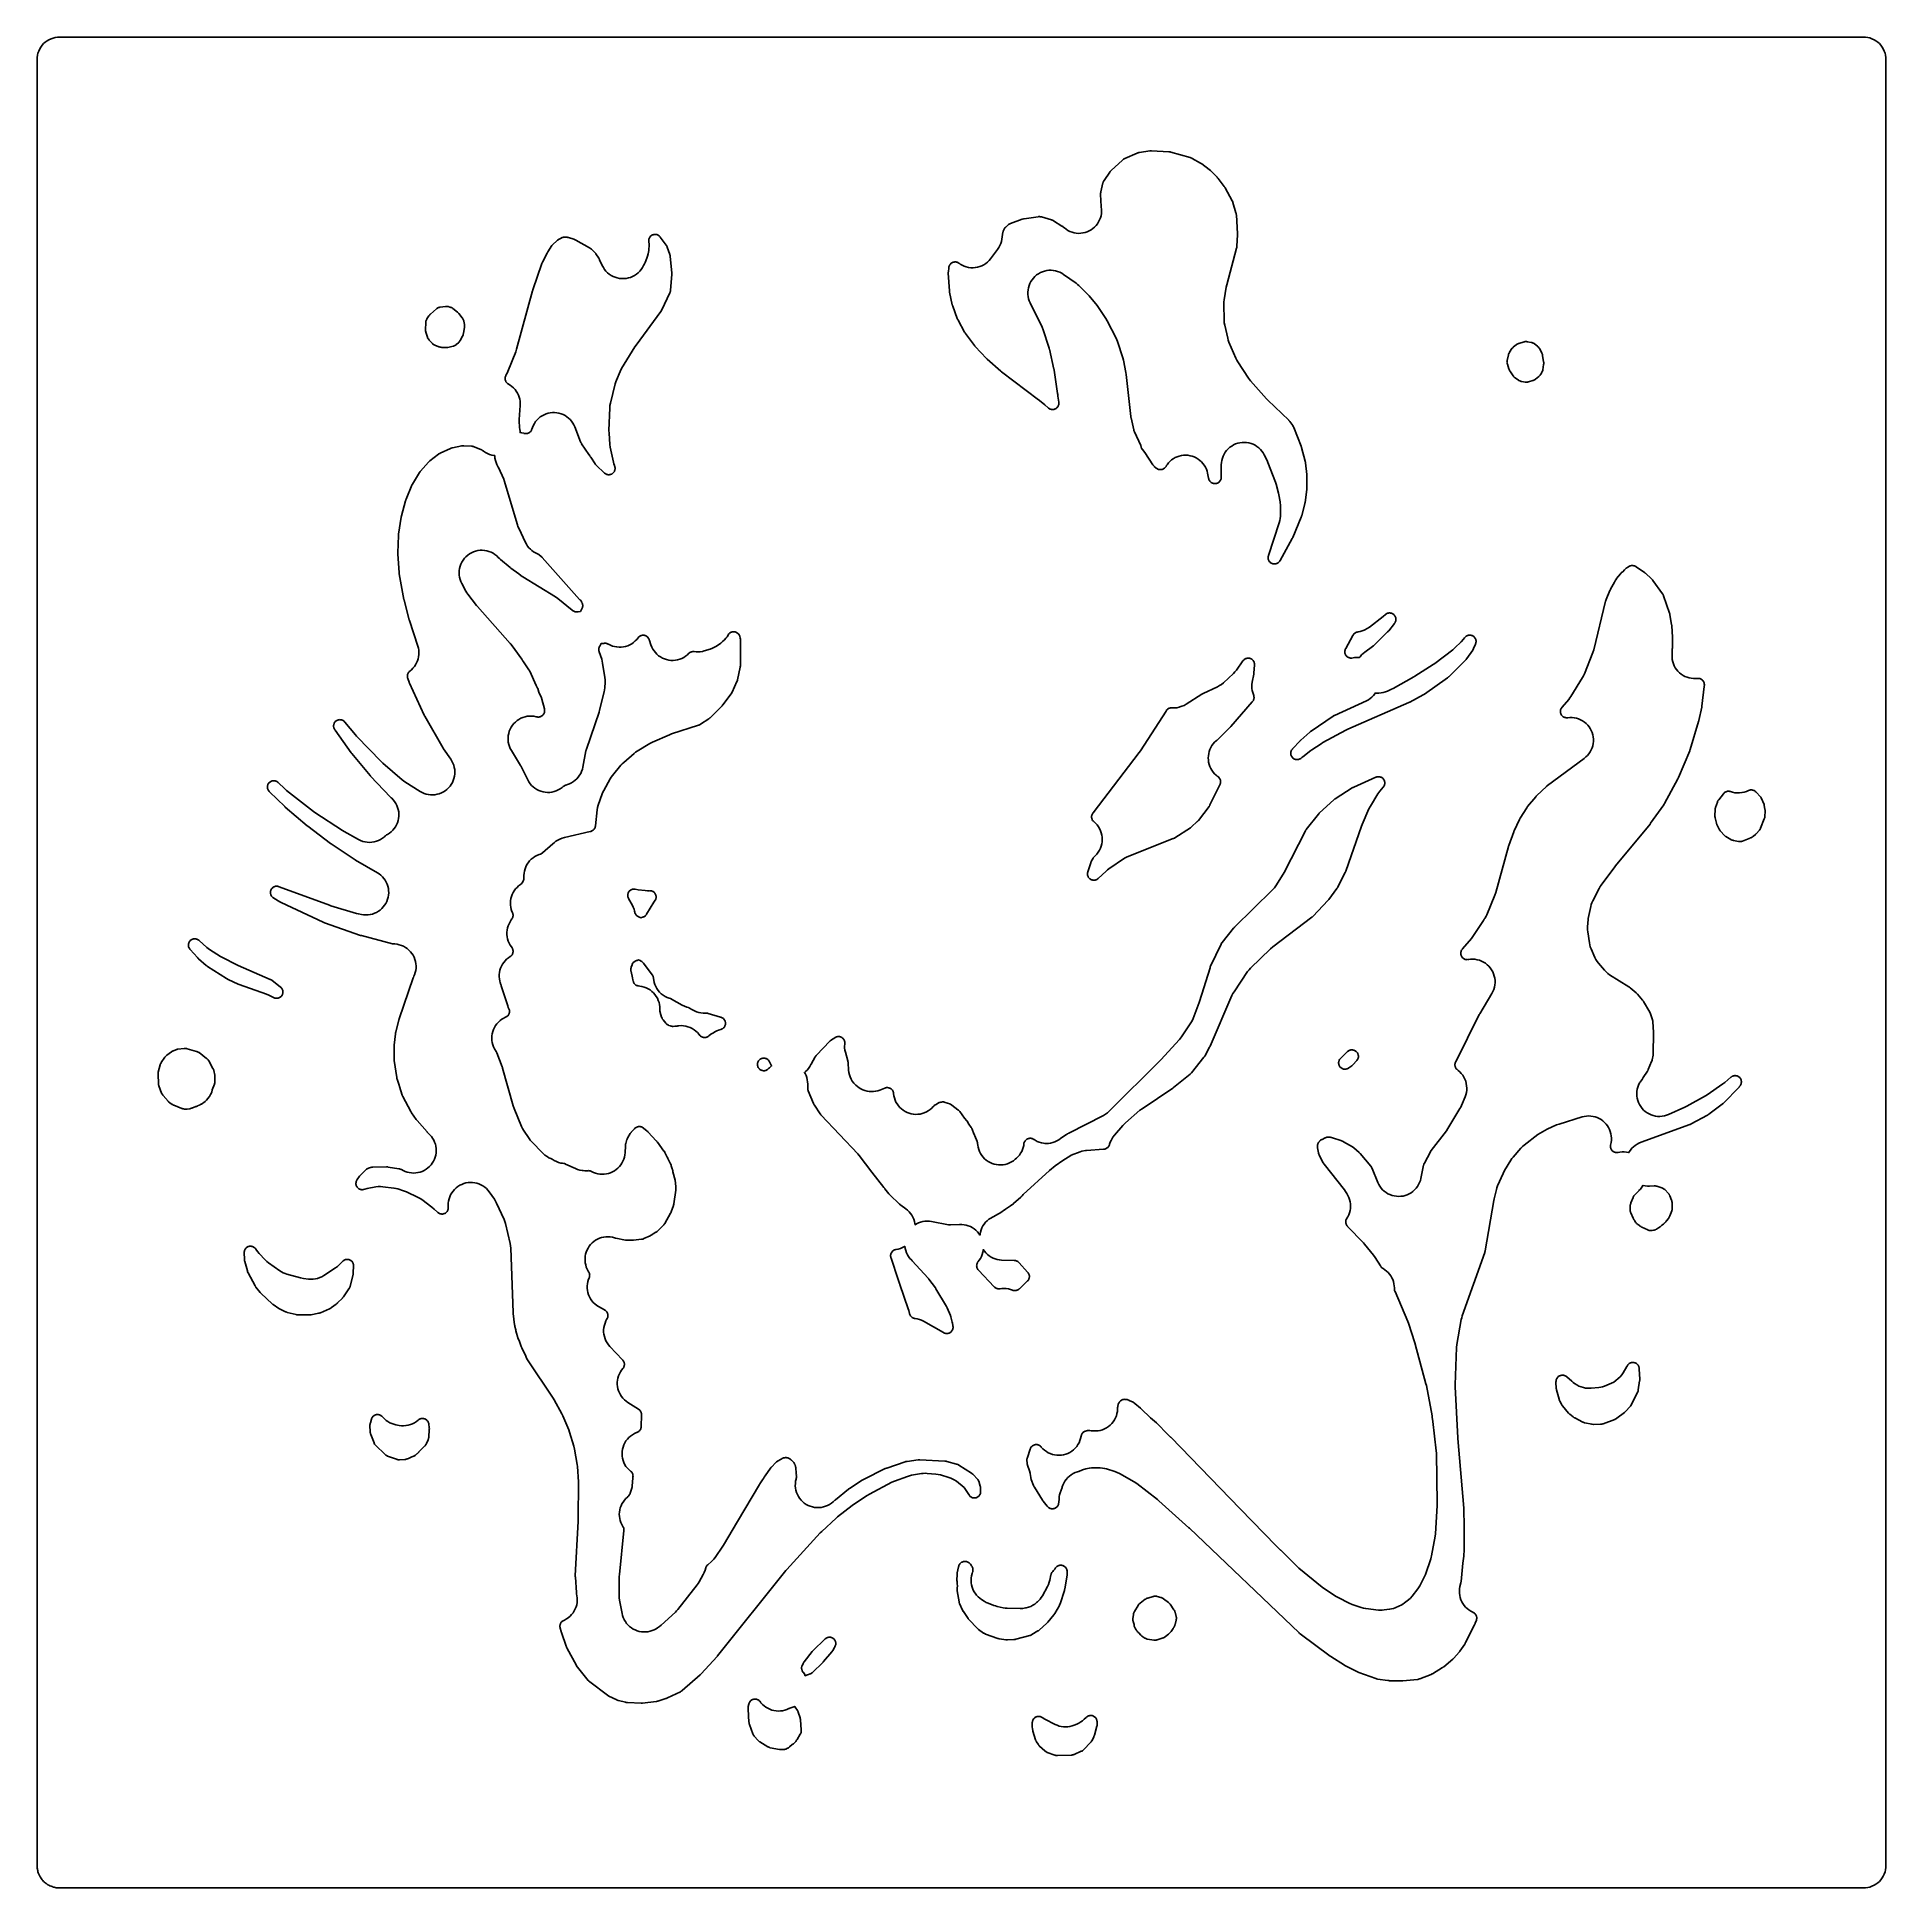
# Model space of a CAD drawing. Header units: millimetres. Extents: x 0 to 300, y 0 to 300.
import ezdxf

# ---------------------------------------------------------------- set-up
doc = ezdxf.new("R2010")
doc.units = ezdxf.units.MM
doc.layers.add('CUT', color=7, linetype='CONTINUOUS')

msp = doc.modelspace()

# ---------------------------------------------------------------- linework, layer by layer
at = {"layer": 'CUT'}
for points in [[(3.0042, -0.1372), (3.0001, -0.1366), (2.9553, -0.1299), (2.783, -0.1044), (2.6016, -0.0589), (2.4332, -0.0168), (2.4082, -0.0078), (2.3875, -0.0004), (2.3419, 0.0159), (2.2566, 0.0464), (2.0936, 0.1047), (1.9235, 0.1852), (1.7676, 0.2589), (1.6056, 0.3561), (1.4583, 0.4444), (1.4018, 0.4862), (1.3996, 0.4879), (1.354, 0.5217), (1.3058, 0.5574), (1.1686, 0.6592), (1.0271, 0.7874), (0.9014, 0.9014), (0.7722, 1.0439), (0.6592, 1.1686), (0.5435, 1.3246), (0.4443, 1.4583), (0.3745, 1.5748), (0.3623, 1.5951), (0.3612, 1.597), (0.3432, 1.627), (0.2589, 1.7676), (0.1733, 1.9487), (0.1047, 2.0936), (0.0979, 2.1127), (0.0919, 2.1294), (0.0826, 2.1556), (0.0353, 2.2877), (-0.0168, 2.4332), (-0.0477, 2.5567), (-0.0527, 2.5766), (-0.0625, 2.6157), (-0.0693, 2.6431), (-0.1044, 2.783), (-0.1067, 2.7988), (-0.1078, 2.8062), (-0.1208, 2.8936), (-0.1397, 3.0209), (-0.1573, 3.1398), (-0.175, 3.5), (-0.175, 296.4986), (-0.1573, 296.8588), (-0.1044, 297.2156), (-0.0168, 297.5654), (0.1047, 297.905), (0.2589, 298.231), (0.4443, 298.5404), (0.6592, 298.83), (0.9014, 299.0972), (1.1686, 299.3394), (1.4583, 299.5543), (1.7676, 299.7397), (2.0936, 299.8939), (2.4332, 300.0154), (2.783, 300.103), (3.1398, 300.1559), (3.5, 300.1736), (296.1703, 300.175), (296.5305, 300.1573), (296.8872, 300.1044), (297.2371, 300.0167), (297.5766, 299.8952), (297.9027, 299.7411), (298.212, 299.5556), (298.5017, 299.3408), (298.7689, 299.0986), (299.0111, 298.8314), (299.2259, 298.5417), (299.4114, 298.2324), (299.5655, 297.9063), (299.687, 297.5668), (299.7747, 297.2169), (299.8276, 296.8602), (299.8453, 296.5), (299.8453, 3.5), (299.8276, 3.1398), (299.7747, 2.783), (299.687, 2.4332), (299.5656, 2.0936), (299.4114, 1.7676), (299.2259, 1.4583), (299.0111, 1.1686), (298.7689, 0.9014), (298.5017, 0.6592), (298.212, 0.4443), (297.9027, 0.2589), (297.5767, 0.1047), (297.2371, -0.0168), (296.8873, -0.1044), (296.5305, -0.1573), (296.1703, -0.175), (3.5, -0.175), (3.3141, -0.1659), (3.1398, -0.1573), (3.0881, -0.1496)], [(147.8867, 258.8091), (147.8972, 258.7554), (148.3423, 256.6918), (148.3543, 256.6408), (148.3864, 256.5318), (148.4039, 256.4823), (149.153, 254.4907), (149.1993, 254.3799), (149.2163, 254.3431), (149.2705, 254.2359), (150.3409, 252.2963), (150.3962, 252.2034), (150.4159, 252.1727), (150.4771, 252.0836), (151.9179, 250.1257), (151.9805, 250.0458), (152.0025, 250.0196), (152.0699, 249.9437), (153.8731, 248.0332), (153.9254, 247.9803), (153.9435, 247.9628), (153.9981, 247.9122), (156.2152, 245.9492), (156.2652, 245.9067), (156.2823, 245.8927), (156.334, 245.8522), (162.3543, 241.3159), (162.4265, 241.2438), (162.4805, 241.1974), (163.3395, 240.4967), (163.8928, 240.0142), (163.946, 239.97), (164.0474, 239.8976), (164.1334, 239.8481), (164.2239, 239.8071), (164.3179, 239.775), (164.4145, 239.7523), (164.5129, 239.739), (164.6122, 239.7354), (164.7113, 239.7414), (164.8094, 239.757), (164.9055, 239.782), (164.9987, 239.8162), (165.0881, 239.8594), (165.173, 239.911), (165.2524, 239.9705), (165.3257, 240.0376), (165.3921, 240.1114), (165.4511, 240.1913), (165.502, 240.2765), (165.5444, 240.3663), (165.5779, 240.4598), (165.6021, 240.5561), (165.617, 240.6543), (165.6222, 240.7534), (165.6166, 240.8779), (165.6085, 240.9466), (165.4738, 241.8888), (165.4598, 242.0242), (165.4528, 242.0818), (165.4501, 242.1012), (165.4411, 242.1586), (165.409, 242.3421), (164.8709, 246.1084), (164.8598, 246.176), (164.8556, 246.1988), (164.8417, 246.2659), (164.1022, 249.5063), (164.0841, 249.5784), (164.0774, 249.6026), (164.056, 249.6738), (163.039, 252.8074), (162.9979, 252.9199), (162.9827, 252.9574), (162.9336, 253.0667), (160.9799, 257.0295), (160.8368, 257.3596), (160.7266, 257.702), (160.6505, 258.0536), (160.6091, 258.4109), (160.6029, 258.7706), (160.6318, 259.1292), (160.6957, 259.4832), (160.7938, 259.8293), (160.9254, 260.1641), (161.089, 260.4844), (161.2832, 260.7873), (161.506, 261.0697), (161.7554, 261.3289), (162.0289, 261.5625), (162.324, 261.7683), (162.6378, 261.9442), (162.9672, 262.0886), (163.3092, 262.2001), (163.6605, 262.2777), (164.0177, 262.3205), (164.3773, 262.3282), (164.736, 262.3007), (165.0903, 262.2383), (165.4367, 262.1415), (165.7721, 262.0113), (166.0931, 261.8489), (166.3967, 261.656), (168.4325, 260.2176), (168.6689, 260.0357), (168.8898, 259.8353), (170.2776, 258.4694), (170.5339, 258.1896), (171.8487, 256.5966), (172.0723, 256.2957), (173.2707, 254.4981), (173.4886, 254.1255), (174.9224, 251.3062), (175.0454, 251.0383), (175.1465, 250.7614), (175.9893, 248.1302), (176.0966, 247.7118), (176.4861, 245.7125), (176.5302, 245.4262), (177.3106, 238.5834), (177.3243, 238.4878), (177.3299, 238.4557), (177.3491, 238.3612), (177.8047, 236.4129), (177.8227, 236.3435), (177.8731, 236.1966), (177.9014, 236.1307), (178.9401, 233.873), (178.9484, 233.8052), (178.9704, 233.7074), (179.0098, 233.588), (179.0358, 233.5252), (179.0663, 233.4608), (179.1447, 233.3237), (179.1857, 233.2633), (179.558, 232.744), (180.8973, 230.7531), (180.9314, 230.7046), (180.9982, 230.6212), (181.0717, 230.5437), (181.1151, 230.5033), (181.3888, 230.259), (181.4409, 230.2147), (181.5402, 230.1419), (181.6246, 230.0917), (181.7134, 230.0499), (181.8058, 230.0167), (181.901, 229.9926), (181.998, 229.9777), (182.096, 229.9722), (182.1941, 229.9761), (182.2914, 229.9895), (182.3869, 230.012), (182.3935, 230.0143), (182.4066, 230.0174), (182.5018, 230.05), (182.5934, 230.0919), (182.6805, 230.1426), (182.7621, 230.2016), (182.8375, 230.2683), (182.906, 230.3422), (182.9668, 230.4224), (183.0195, 230.5083), (183.0568, 230.5851), (183.1807, 230.7783), (183.4007, 231.0575), (183.6465, 231.3142), (183.916, 231.5459), (184.2067, 231.7505), (184.5157, 231.926), (184.8403, 232.0709), (185.1773, 232.1838), (185.5237, 232.2636), (185.8761, 232.3095), (186.2314, 232.3212), (186.5861, 232.2985), (186.9369, 232.2417), (187.2806, 232.1512), (187.614, 232.0279), (187.9339, 231.873), (188.2374, 231.688), (188.5215, 231.4744), (188.7837, 231.2345), (189.0215, 230.9703), (189.2327, 230.6844), (189.4152, 230.3794), (189.5675, 230.0582), (189.6879, 229.7239), (189.7756, 229.3794), (189.9409, 228.5669), (189.9564, 228.4991), (189.9933, 228.3793), (190.0318, 228.2872), (190.0792, 228.1993), (190.1349, 228.1164), (190.1984, 228.0394), (190.2691, 227.9689), (190.3464, 227.9056), (190.4295, 227.8502), (190.5176, 227.8032), (190.6099, 227.765), (190.7054, 227.736), (190.8033, 227.7164), (190.9027, 227.7065), (191.0026, 227.7063), (191.102, 227.7159), (191.2, 227.7352), (191.2956, 227.7639), (191.388, 227.8018), (191.4762, 227.8485), (191.5595, 227.9037), (191.637, 227.9667), (191.7079, 228.0369), (191.7717, 228.1138), (191.8277, 228.1965), (191.8753, 228.2843), (191.9142, 228.3763), (191.9438, 228.4716), (191.9641, 228.5694), (191.9773, 228.694), (191.9796, 228.7635), (191.9964, 230.7546), (192.0175, 231.1172), (192.0741, 231.4759), (192.1659, 231.8272), (192.292, 232.1678), (192.451, 232.4942), (192.6415, 232.8034), (192.8615, 233.0923), (193.109, 233.358), (193.3815, 233.598), (193.6764, 233.81), (193.9907, 233.9918), (194.3215, 234.1417), (194.6654, 234.2582), (195.0192, 234.3403), (195.3793, 234.387), (195.7423, 234.3979), (196.1045, 234.373), (196.4626, 234.3124), (196.8129, 234.2168), (197.1521, 234.0871), (197.4768, 233.9245), (197.7839, 233.7307), (198.0704, 233.5075), (198.3334, 233.2571), (198.5704, 232.982), (198.7792, 232.6849), (198.9576, 232.3686), (199.4134, 231.4581), (199.5626, 231.1181), (200.7653, 227.9521), (200.8798, 227.5976), (201.2594, 226.18), (201.322, 225.9041), (201.535, 224.7637), (201.5682, 224.5189), (201.5682, 224.5188), (201.5684, 224.5169), (201.5685, 224.5158), (201.5865, 224.3343), (201.597, 224.0354), (201.5738, 222.4414), (201.5498, 222.0728), (201.489, 221.7085), (201.392, 221.3522), (199.6573, 216.0504), (199.6372, 215.9833), (199.6099, 215.86), (199.598, 215.7601), (199.5959, 215.6595), (199.6037, 215.5592), (199.6214, 215.4601), (199.6487, 215.3632), (199.6854, 215.2695), (199.7311, 215.1799), (199.7855, 215.0952), (199.8479, 215.0162), (199.9177, 214.9438), (199.9944, 214.8786), (200.0771, 214.8212), (200.165, 214.7723), (200.2573, 214.7322), (200.3531, 214.7015), (200.4515, 214.6803), (200.5515, 214.6688), (200.6521, 214.6673), (200.7524, 214.6756), (200.8514, 214.6938), (200.9481, 214.7216), (201.0416, 214.7588), (201.131, 214.8051), (201.2154, 214.8599), (201.294, 214.9227), (201.366, 214.9929), (201.4308, 215.0699), (201.5022, 215.174), (201.5375, 215.2346), (203.4917, 218.7901), (203.5318, 218.8677), (203.5446, 218.8943), (203.5805, 218.9738), (204.959, 222.2573), (205.0019, 222.3708), (205.0149, 222.4096), (205.0494, 222.526), (205.5353, 224.4175), (205.558, 224.5192), (205.5646, 224.5537), (205.581, 224.6566), (205.8487, 226.7695), (205.8578, 226.8627), (205.86, 226.8942), (205.8639, 226.9877), (205.8899, 228.9265), (205.8877, 229.0362), (205.8858, 229.0731), (205.8764, 229.1824), (205.6477, 231.1006), (205.6294, 231.2182), (205.6218, 231.2575), (205.5952, 231.3735), (205.0053, 233.5749), (204.9791, 233.6628), (204.9694, 233.6922), (204.9385, 233.7785), (203.7468, 236.8313), (203.7132, 236.9103), (203.6253, 237.0739), (203.5781, 237.1456), (203.1154, 237.8028), (203.0735, 237.8593), (202.9742, 237.9744), (202.9245, 238.024), (199.5228, 241.2576), (199.3043, 241.4839), (196.7398, 244.3779), (196.4192, 244.7969), (194.6608, 247.4724), (194.4927, 247.7551), (194.3504, 248.0517), (193.2305, 250.6834), (193.1176, 250.9848), (193.0315, 251.2949), (192.5387, 253.4271), (192.4718, 253.8054), (192.4449, 254.1887), (192.3967, 256.871), (192.4063, 257.21), (192.447, 257.5467), (192.7916, 259.5946), (192.8685, 259.9458), (194.4777, 265.886), (194.4964, 265.9637), (194.5227, 266.1346), (194.5281, 266.2143), (194.6021, 268.0606), (194.6034, 268.1383), (194.6032, 268.1646), (194.6008, 268.2423), (194.4365, 271.3121), (194.4294, 271.3968), (194.3978, 271.578), (194.3758, 271.66), (193.8769, 273.3177), (193.8538, 273.3877), (193.7922, 273.535), (193.7586, 273.6006), (192.6255, 275.6773), (192.5635, 275.7817), (192.5413, 275.8161), (192.4719, 275.9156), (191.5002, 277.2057), (191.4261, 277.2972), (191.4, 277.3272), (191.3195, 277.4132), (190.2284, 278.5), (190.1472, 278.5757), (190.119, 278.6003), (190.0329, 278.6704), (188.8366, 279.5795), (188.7392, 279.6482), (188.7055, 279.6702), (188.6034, 279.7317), (187.2595, 280.4771), (187.1885, 280.5139), (187.0285, 280.5804), (186.9522, 280.6048), (183.8096, 281.5135), (183.7295, 281.5341), (183.553, 281.5636), (183.4706, 281.57), (180.6867, 281.7068), (180.618, 281.7086), (180.4694, 281.7015), (180.4012, 281.6933), (178.6994, 281.4467), (178.6346, 281.4358), (178.5197, 281.4081), (178.4078, 281.37), (178.3473, 281.3446), (176.3242, 280.4399), (176.2557, 280.407), (176.1374, 280.3382), (176.0272, 280.2571), (175.9697, 280.2073), (174.1291, 278.5232), (174.071, 278.4669), (173.9559, 278.3347), (173.9082, 278.2693), (172.9748, 276.9117), (172.9392, 276.8573), (172.882, 276.7552), (172.8439, 276.67), (172.8062, 276.5593), (172.7895, 276.4965), (172.4352, 275.0308), (172.4205, 274.9625), (172.4031, 274.838), (172.3979, 274.7123), (172.4002, 274.6425), (172.5118, 272.6948), (172.5182, 272.6192), (172.5226, 272.5926), (172.5637, 272.2369), (172.57, 271.8789), (172.5414, 271.522), (172.4782, 271.1696), (172.381, 270.825), (172.2508, 270.4915), (172.0887, 270.1723), (171.8963, 269.8703), (171.6755, 269.5885), (171.4283, 269.3295), (171.157, 269.0958), (170.8643, 268.8896), (170.553, 268.7129), (170.2259, 268.5673), (169.8861, 268.4542), (169.537, 268.3747), (169.1819, 268.3296), (168.824, 268.3192), (168.4668, 268.3437), (168.1137, 268.4029), (167.768, 268.4961), (167.433, 268.6226), (167.1119, 268.781), (166.8078, 268.9699), (166.5235, 269.1876), (166.3023, 269.3746), (166.2612, 269.4082), (166.1681, 269.4756), (166.1235, 269.5043), (164.7538, 270.3499), (164.6998, 270.3815), (164.5992, 270.432), (164.4945, 270.4735), (164.435, 270.4927), (162.8105, 270.9767), (162.7369, 270.9965), (162.602, 271.0214), (162.493, 271.0296), (162.3559, 271.0252), (162.2801, 271.0167), (160.0007, 270.6982), (159.923, 270.6851), (159.7578, 270.643), (159.6834, 270.6174), (157.8046, 269.9099), (157.7465, 269.8865), (157.645, 269.8377), (157.5678, 269.7919), (157.4763, 269.7261), (157.4281, 269.6863), (157.0334, 269.346), (156.9763, 269.2939), (156.8814, 269.1922), (156.7981, 269.0807), (156.757, 269.0153), (156.7283, 268.9667), (156.6949, 268.9068), (156.6427, 268.795), (156.6098, 268.7022), (156.5799, 268.5824), (156.5682, 268.5149), (156.3987, 267.3781), (156.3266, 267.0183), (156.2189, 266.6675), (156.0767, 266.3292), (155.9016, 266.0068), (155.6951, 265.7034), (154.5516, 264.1911), (154.3154, 263.9094), (154.0524, 263.6526), (153.7649, 263.4234), (153.4561, 263.2241), (153.1288, 263.0566), (152.7865, 262.9227), (152.4325, 262.8236), (152.0704, 262.7604), (151.7037, 262.7337), (151.3363, 262.7437), (150.9717, 262.7904), (150.6135, 262.8733), (150.2655, 262.9916), (149.931, 263.144), (149.6134, 263.3291), (149.4429, 263.4529), (149.4408, 263.4501), (149.4186, 263.4662), (149.309, 263.538), (149.2206, 263.5843), (149.1281, 263.6218), (149.0323, 263.65), (148.9343, 263.6688), (148.8349, 263.6779), (148.7351, 263.6773), (148.6358, 263.667), (148.538, 263.647), (148.4426, 263.6176), (148.3505, 263.579), (148.2627, 263.5316), (148.1799, 263.4758), (148.1029, 263.4123), (148.0325, 263.3415), (147.9693, 263.2642), (147.914, 263.1812), (147.867, 263.0931), (147.8289, 263.0008), (147.7999, 262.9053), (147.7754, 262.7825), (147.7669, 262.7135), (147.703, 262.071), (147.6986, 262.015), (147.6961, 261.8934), (147.6983, 261.8372), (147.8665, 258.981), (147.8707, 258.9265)], [(78.9568, 235.8324), (79.0548, 235.8186), (79.1537, 235.8143), (79.2525, 235.8196), (79.3503, 235.8344), (79.4462, 235.8587), (79.5394, 235.8921), (79.6289, 235.9343), (79.7139, 235.985), (79.7935, 236.0437), (79.8672, 236.1098), (79.9341, 236.1827), (79.9936, 236.2618), (80.0452, 236.3462), (80.0884, 236.4352), (80.1326, 236.5544), (80.2226, 236.8391), (80.3618, 237.1655), (80.5318, 237.4771), (80.7311, 237.7708), (80.9578, 238.0439), (81.2098, 238.2938), (81.4847, 238.5183), (81.78, 238.7152), (82.0929, 238.8827), (82.4205, 239.0193), (82.7597, 239.1236), (83.1075, 239.1947), (83.4604, 239.2319), (83.8153, 239.2349), (84.1689, 239.2037), (84.5178, 239.1384), (84.8587, 239.0399), (85.1886, 238.9089), (85.5043, 238.7467), (85.8028, 238.5548), (86.0815, 238.335), (86.3377, 238.0893), (86.5689, 237.8201), (86.7732, 237.5298), (86.9484, 237.2212), (87.0931, 236.8971), (88.0382, 234.4717), (88.069, 234.3986), (88.1487, 234.2465), (88.1913, 234.1796), (89.3572, 232.455), (89.3655, 232.438), (89.4004, 232.3787), (89.5082, 232.2048), (89.5389, 232.1574), (89.6114, 232.0588), (89.6475, 232.0154), (89.6785, 231.9796), (90.4146, 230.8907), (90.4586, 230.8292), (90.5641, 230.7041), (90.6173, 230.6504), (91.859, 229.4609), (91.9114, 229.4131), (92.0121, 229.3343), (92.0982, 229.2798), (92.1893, 229.2341), (92.2845, 229.1977), (92.3828, 229.171), (92.4833, 229.1542), (92.585, 229.1476), (92.6868, 229.151), (92.7878, 229.1646), (92.8869, 229.1882), (92.9832, 229.2216), (93.0757, 229.2643), (93.1635, 229.3161), (93.2457, 229.3763), (93.3214, 229.4445), (93.3901, 229.5198), (93.4508, 229.6016), (93.5031, 229.689), (93.5465, 229.7813), (93.5804, 229.8773), (93.6046, 229.9763), (93.6189, 230.0772), (93.623, 230.179), (93.6169, 230.2808), (93.6008, 230.3814), (93.5681, 230.5049), (93.5448, 230.572), (93.5177, 230.6443), (93.4296, 230.9098), (93.3619, 231.1813), (92.8521, 233.617), (92.7865, 234.0693), (92.6381, 235.8773), (92.6282, 236.3117), (92.763, 240.0107), (92.7954, 240.3822), (92.8653, 240.7484), (93.6377, 243.9127), (93.7251, 244.2142), (93.8379, 244.5071), (94.4545, 245.9248), (94.6906, 246.3784), (96.8535, 249.91), (97.0231, 250.1627), (101.046, 255.6527), (101.0832, 255.706), (101.1556, 255.8266), (101.1852, 255.8844), (102.52, 258.6487), (102.5472, 258.7086), (102.5887, 258.8196), (102.6134, 258.9108), (102.6338, 259.0275), (102.6406, 259.093), (102.8468, 261.6627), (102.8504, 261.7258), (102.8492, 261.8627), (102.8445, 261.9257), (102.5872, 264.5551), (102.5803, 264.6138), (102.5612, 264.7184), (102.5335, 264.8211), (102.5146, 264.8771), (102.0805, 266.0797), (102.056, 266.143), (102.0037, 266.2535), (101.9412, 266.3585), (101.9024, 266.4142), (100.9618, 267.6977), (100.9185, 267.7538), (100.8333, 267.8487), (100.7581, 267.9172), (100.6766, 267.9779), (100.5894, 268.0301), (100.4975, 268.0735), (100.4017, 268.1075), (100.3029, 268.1319), (100.2023, 268.1463), (100.1007, 268.1506), (99.9992, 268.1448), (99.8988, 268.129), (99.8005, 268.1033), (99.7052, 268.0679), (99.6138, 268.0232), (99.5274, 267.9697), (99.4467, 267.9079), (99.3726, 267.8383), (99.3057, 267.7617), (99.2468, 267.6789), (99.1964, 267.5906), (99.155, 267.4977), (99.1231, 267.4012), (99.1009, 267.302), (99.0886, 267.2011), (99.0859, 267.0736), (99.0897, 267.0029), (99.1303, 266.4859), (99.1414, 266.1625), (99.1241, 265.8394), (99.0784, 265.5191), (98.9753, 264.971), (98.8909, 264.6187), (98.7723, 264.2764), (98.5034, 263.6092), (98.3893, 263.3544), (98.2562, 263.109), (98.0521, 262.7648), (97.8518, 262.462), (97.6226, 262.1804), (97.3667, 261.9229), (97.0867, 261.6918), (96.7852, 261.4895), (96.4653, 261.3179), (96.13, 261.1788), (95.7825, 261.0734), (95.4264, 261.0028), (95.0651, 260.9677), (94.702, 260.9684), (94.3408, 261.0049), (93.985, 261.0769), (93.638, 261.1836), (93.3032, 261.3241), (92.9839, 261.4969), (92.6832, 261.7004), (92.4041, 261.9325), (92.1492, 262.1911), (91.9211, 262.4735), (91.722, 262.7771), (91.5538, 263.0989), (91.1222, 264.0342), (91.0708, 264.1362), (91.0523, 264.17), (90.9941, 264.2682), (90.517, 265.0129), (90.4839, 265.0622), (90.419, 265.147), (90.3473, 265.2262), (90.3047, 265.2676), (89.777, 265.7602), (89.7125, 265.8169), (89.5622, 265.9266), (89.4885, 265.9707), (87.2311, 267.2319), (87.166, 267.2661), (87.0199, 267.329), (86.9504, 267.3527), (86.0582, 267.6317), (85.9839, 267.6527), (85.8476, 267.6796), (85.7092, 267.6915), (85.632, 267.6919), (85.4162, 267.6871), (85.3528, 267.6842), (85.2391, 267.6715), (85.1498, 267.6533), (85.0624, 267.6272), (84.9562, 267.5849), (84.8989, 267.5575), (84.4348, 267.3227), (84.3683, 267.2868), (84.2541, 267.2129), (84.1484, 267.1273), (84.0936, 267.0752), (83.556, 266.5359), (83.5096, 266.4871), (83.4168, 266.3745), (83.3777, 266.3196), (82.7119, 265.3349), (82.6515, 265.2386), (82.6323, 265.2055), (82.5786, 265.1053), (81.8529, 263.6322), (81.8096, 263.5367), (81.796, 263.5041), (81.7588, 263.4061), (80.2868, 259.1301), (80.27, 259.0788), (80.2647, 259.0613), (80.2496, 259.0095), (77.6529, 249.4998), (77.5161, 249.0937), (76.2237, 245.8878), (76.0454, 245.5093), (75.9233, 245.2844), (75.8916, 245.2222), (75.8428, 245.1065), (75.8131, 245.0109), (75.7929, 244.9128), (75.7824, 244.8133), (75.7817, 244.7132), (75.7908, 244.6135), (75.8096, 244.5151), (75.8379, 244.4191), (75.8755, 244.3263), (75.922, 244.2376), (75.9769, 244.1539), (76.0398, 244.076), (76.11, 244.0046), (76.1868, 243.9404), (76.2696, 243.8841), (76.3105, 243.8617), (76.61, 243.679), (76.8908, 243.4687), (77.1502, 243.2325), (77.3859, 242.9726), (77.5957, 242.6914), (77.7778, 242.3916), (77.9305, 242.0757), (78.0523, 241.7467), (78.1422, 241.4076), (78.1994, 241.0615), (78.2233, 240.7115), (78.2137, 240.3608), (78.043, 238.0913), (78.04, 238.038), (78.04, 237.9224), (78.043, 237.8692), (78.1228, 236.8041), (78.1297, 236.7355), (78.1672, 236.5192), (78.2118, 236.154), (78.2154, 235.9873), (78.4512, 235.9551), (78.8075, 235.8696), (78.8305, 235.8629)], [(63.1844, 251.4728), (63.2099, 251.4002), (63.2663, 251.2735), (63.3219, 251.178), (63.4042, 251.0664), (63.4548, 251.0083), (63.9168, 250.506), (63.9706, 250.4507), (64.0751, 250.3592), (64.1658, 250.2958), (64.2876, 250.229), (64.3581, 250.1975), (65.0276, 249.9196), (65.1013, 249.8914), (65.2378, 249.8518), (65.3779, 249.8275), (65.4565, 249.8206), (66.1091, 249.7811), (66.1766, 249.7786), (66.2983, 249.7828), (66.419, 249.7985), (66.4853, 249.812), (67.3417, 250.0076), (67.4095, 250.0248), (67.529, 250.0648), (67.6207, 250.1059), (67.7079, 250.1557), (67.8106, 250.2287), (67.8645, 250.2733), (68.2067, 250.5711), (68.2544, 250.6146), (68.3348, 250.6985), (68.3926, 250.771), (68.4566, 250.8681), (68.4884, 250.9243), (68.8724, 251.641), (68.9082, 251.7125), (68.9615, 251.8462), (68.9995, 251.985), (69.014, 252.0636), (69.1761, 253.1022), (69.1859, 253.1788), (69.1924, 253.3177), (69.1837, 253.4565), (69.1726, 253.5329), (69.0828, 254.0536), (69.0683, 254.1261), (69.0322, 254.2541), (68.9931, 254.3526), (68.9439, 254.4466), (68.8703, 254.5574), (68.8247, 254.6156), (68.247, 255.3154), (68.2026, 255.3667), (68.0987, 255.4706), (68.0474, 255.515), (67.3159, 256.1188), (67.2642, 256.1596), (67.1661, 256.2264), (67.0833, 256.2721), (66.9966, 256.3101), (66.8839, 256.3474), (66.8201, 256.3637), (66.5472, 256.4268), (66.4853, 256.4397), (66.3724, 256.4554), (66.2816, 256.4599), (66.1677, 256.4554), (66.1048, 256.4487), (65.2586, 256.3394), (65.1899, 256.3288), (65.068, 256.3008), (64.9735, 256.2691), (64.8825, 256.2283), (64.7959, 256.1789), (64.6939, 256.1066), (64.6403, 256.0624), (63.6699, 255.2217), (63.621, 255.1773), (63.5388, 255.0915), (63.4648, 254.9984), (63.4274, 254.944), (63.0883, 254.4249), (63.054, 254.3696), (62.9991, 254.2661), (62.9631, 254.1799), (62.9351, 254.0907), (62.9153, 253.9994), (62.9011, 253.8831), (62.8977, 253.8181), (62.8645, 252.719), (62.8644, 252.6382), (62.8765, 252.4932), (62.905, 252.3505), (62.9275, 252.2729)], [(238.4086, 247.0794), (238.6604, 246.3075), (238.6819, 246.2464), (238.7279, 246.1393), (238.7835, 246.0368), (238.8182, 245.9822), (239.3461, 245.1905), (239.3858, 245.134), (239.4645, 245.0377), (239.5343, 244.9674), (239.6301, 244.8881), (239.6863, 244.848), (240.2252, 244.4836), (240.2913, 244.4415), (240.416, 244.3759), (240.5205, 244.3348), (240.6565, 244.2979), (240.7335, 244.2837), (241.3156, 244.1931), (241.3784, 244.1848), (241.4923, 244.1773), (241.5833, 244.1794), (241.6737, 244.1897), (241.7856, 244.2125), (241.8467, 244.2293), (242.5399, 244.4367), (242.6034, 244.4574), (242.7147, 244.5024), (242.7997, 244.5464), (242.9007, 244.6114), (242.9541, 244.6514), (243.5303, 245.1036), (243.5812, 245.1455), (243.6674, 245.2271), (243.7298, 245.2982), (243.7995, 245.3943), (243.8344, 245.4502), (243.9922, 245.7164), (244.0252, 245.7754), (244.0771, 245.8855), (244.1099, 245.9767), (244.14, 246.0946), (244.152, 246.1611), (244.2909, 247.0483), (244.3002, 247.1199), (244.3072, 247.2496), (244.3011, 247.3794), (244.2922, 247.451), (244.1349, 248.499), (244.1242, 248.5607), (244.0978, 248.6704), (244.069, 248.7556), (244.0237, 248.859), (243.9949, 248.9146), (243.6115, 249.6147), (243.5746, 249.6782), (243.4994, 249.7871), (243.4309, 249.8672), (243.335, 249.9583), (243.278, 250.0047), (242.7928, 250.3787), (242.7401, 250.4174), (242.6406, 250.4805), (242.557, 250.5233), (242.4698, 250.5582), (242.357, 250.5918), (242.2931, 250.6061), (241.6848, 250.7277), (241.6182, 250.7394), (241.4971, 250.7518), (241.4001, 250.7525), (241.3034, 250.744), (241.1837, 250.7219), (241.1183, 250.705), (240.2919, 250.4696), (240.2229, 250.448), (240.1022, 250.3999), (240.0103, 250.352), (239.9016, 250.2806), (239.8445, 250.2364), (239.4152, 249.8869), (239.3633, 249.8425), (239.2759, 249.7562), (239.1971, 249.6618), (239.1572, 249.6064), (238.7799, 249.0545), (238.7437, 248.9988), (238.6857, 248.8943), (238.6474, 248.807), (238.6098, 248.6935), (238.5934, 248.6292), (238.3808, 247.7075), (238.3678, 247.6446), (238.352, 247.5298), (238.3478, 247.4376), (238.3519, 247.3454), (238.3643, 247.2539), (238.3901, 247.141)], [(37.2768, 178.112), (37.3164, 178.0203), (37.3647, 177.9329), (37.4214, 177.8506), (37.5022, 177.7548), (37.5508, 177.705), (40.0164, 175.3034), (40.0564, 175.2657), (40.0701, 175.2532), (40.1114, 175.2168), (43.6545, 172.1954), (43.6913, 172.1649), (43.7039, 172.1548), (43.7415, 172.1254), (47.459, 169.3074), (47.5019, 169.276), (47.5165, 169.2656), (47.5604, 169.2356), (51.4223, 166.6794), (51.4638, 166.6528), (51.4779, 166.644), (51.5202, 166.6187), (55.0556, 164.5692), (55.3554, 164.3753), (55.635, 164.1533), (55.8917, 163.9052), (56.1231, 163.6333), (56.3271, 163.3403), (56.5017, 163.0289), (56.6452, 162.702), (56.7563, 162.3627), (56.834, 162.0142), (56.8775, 161.6599), (56.8864, 161.3029), (56.8606, 160.9468), (56.8004, 160.5949), (56.7064, 160.2505), (56.5793, 159.9169), (56.4205, 159.5971), (56.2314, 159.2943), (56.0138, 159.0112), (55.7698, 158.7506), (55.5017, 158.5149), (55.2119, 158.3063), (54.9032, 158.1269), (54.5786, 157.9782), (54.2412, 157.8617), (53.894, 157.7785), (53.5403, 157.7295), (53.1836, 157.7149), (52.8271, 157.7351), (52.4743, 157.7897), (51.9859, 157.8898), (51.6767, 157.9674), (47.5009, 159.2089), (47.2719, 159.2853), (39.1246, 162.3026), (39.0583, 162.3254), (38.9361, 162.3574), (38.8366, 162.3732), (38.7361, 162.3791), (38.6355, 162.3751), (38.5357, 162.3613), (38.4379, 162.3376), (38.3428, 162.3045), (38.2514, 162.2622), (38.1646, 162.2111), (38.0833, 162.1516), (38.0083, 162.0845), (37.9402, 162.0103), (37.8797, 161.9298), (37.8275, 161.8437), (37.7839, 161.7529), (37.7496, 161.6583), (37.7247, 161.5607), (37.7095, 161.4612), (37.7042, 161.3606), (37.7088, 161.26), (37.7233, 161.1604), (37.7476, 161.0626), (37.7813, 160.9677), (37.8242, 160.8766), (37.8759, 160.7902), (37.9358, 160.7093), (38.0034, 160.6346), (38.078, 160.567), (38.1795, 160.4918), (38.2388, 160.4543), (39.2459, 159.8518), (39.3178, 159.8112), (39.3424, 159.7981), (39.4163, 159.761), (46.2645, 156.5393), (46.343, 156.5048), (46.3698, 156.4939), (46.45, 156.4635), (52.3367, 154.4043), (52.4016, 154.3831), (52.4237, 154.3764), (52.4894, 154.3578), (57.5019, 153.0547), (57.5678, 153.0392), (57.7127, 153.0159), (57.7802, 153.01), (57.8905, 153.0029), (58.2501, 152.962), (58.6038, 152.886), (58.9483, 152.7756), (59.2804, 152.6318), (59.5966, 152.456), (59.8941, 152.25), (60.1698, 152.0157), (60.4212, 151.7555), (60.6458, 151.4718), (60.8414, 151.1674), (61.0061, 150.8453), (61.1383, 150.5085), (61.2368, 150.1603), (61.3006, 149.8041), (61.329, 149.4434), (61.3218, 149.0817), (61.2791, 148.7224), (61.2012, 148.369), (61.089, 148.0251), (60.9892, 147.7979), (60.991, 147.7971), (60.8999, 147.5923), (60.8781, 147.5328), (58.5883, 140.8403), (58.5678, 140.7762), (58.5613, 140.7544), (58.5435, 140.6895), (58.0377, 138.6979), (58.0137, 138.5878), (58.0068, 138.5504), (57.9903, 138.4388), (57.7814, 136.5979), (57.7735, 136.5049), (57.7717, 136.4734), (57.769, 136.3801), (57.7678, 134.3822), (57.7721, 134.2606), (57.7751, 134.2196), (57.7884, 134.0986), (58.1949, 131.3324), (58.2046, 131.2747), (58.2333, 131.1512), (58.25, 131.0951), (58.5682, 130.1032), (58.5816, 130.0513), (58.6245, 129.922), (58.6328, 129.9015), (59.0834, 128.4968), (59.1037, 128.4379), (59.156, 128.3135), (59.1838, 128.2577), (60.4574, 125.8433), (60.5097, 125.7513), (60.5284, 125.7208), (60.5865, 125.6323), (61.3664, 124.523), (61.4169, 124.455), (61.4345, 124.4324), (61.4884, 124.367), (63.1096, 122.499), (63.1449, 122.4599), (63.2259, 122.3794), (63.2653, 122.3444), (63.3191, 122.2983), (63.579, 122.0529), (63.8139, 121.7835), (64.0214, 121.4925), (64.1998, 121.1827), (64.3471, 120.8571), (64.4622, 120.5187), (64.5438, 120.1707), (64.5913, 119.8165), (64.6041, 119.4593), (64.5821, 119.1025), (64.5256, 118.7496), (64.4351, 118.4038), (64.3114, 118.0685), (64.1557, 117.7468), (63.9695, 117.4417), (63.7545, 117.1561), (63.5129, 116.8928), (63.2467, 116.6542), (62.9587, 116.4425), (62.6515, 116.2599), (62.328, 116.108), (61.9912, 115.9882), (61.6444, 115.9016), (61.2909, 115.8492), (60.9339, 115.8314), (60.5769, 115.8484), (60.2232, 115.8999), (59.8762, 115.9856), (59.5391, 116.1045), (59.2152, 116.2557), (58.9639, 116.3882), (58.8956, 116.4219), (58.7682, 116.4725), (58.6361, 116.5093), (58.5613, 116.5237), (56.806, 116.8145), (56.7402, 116.8238), (56.5969, 116.834), (56.5305, 116.834), (54.3293, 116.7849), (54.2603, 116.7816), (54.1367, 116.7668), (54.0152, 116.7401), (53.9489, 116.7204), (53.618, 116.613), (53.5574, 116.5918), (53.451, 116.5464), (53.3698, 116.5027), (53.2929, 116.4518), (53.2026, 116.3796), (53.1553, 116.3362), (52.3415, 115.5554), (52.2877, 115.501), (52.1811, 115.3741), (52.1368, 115.3117), (51.7693, 114.764), (51.7322, 114.7057), (51.6732, 114.5962), (51.6349, 114.5047), (51.6056, 114.41), (51.5856, 114.3129), (51.5751, 114.2143), (51.5743, 114.1151), (51.583, 114.0163), (51.6013, 113.9189), (51.6289, 113.8237), (51.6657, 113.7316), (51.7112, 113.6434), (51.765, 113.5602), (51.8266, 113.4825), (51.8955, 113.4111), (51.9709, 113.3468), (52.0523, 113.2901), (52.1387, 113.2415), (52.2295, 113.2015), (52.3237, 113.1706), (52.4204, 113.1489), (52.5188, 113.1366), (52.6179, 113.134), (52.7169, 113.141), (52.8146, 113.1575), (53.0264, 113.2148), (53.0267, 113.2135), (53.3777, 113.3036), (54.8044, 113.5768), (55.183, 113.6291), (55.565, 113.6418), (55.9463, 113.6147), (57.7378, 113.3935), (58.0704, 113.3368), (58.3964, 113.2498), (59.2997, 112.9639), (59.763, 112.7819), (61.6705, 111.879), (61.9828, 111.7122), (62.2777, 111.5162), (63.9161, 110.3093), (64.2935, 109.99), (64.7967, 109.5026), (64.8481, 109.4551), (64.9468, 109.3767), (65.0313, 109.3223), (65.1207, 109.2764), (65.2141, 109.2395), (65.3108, 109.2119), (65.4096, 109.194), (65.5098, 109.1859), (65.6102, 109.1876), (65.71, 109.1992), (65.8082, 109.2206), (65.9039, 109.2514), (65.996, 109.2916), (66.0837, 109.3406), (66.1662, 109.3979), (66.2427, 109.4631), (66.3124, 109.5355), (66.3746, 109.6143), (66.4289, 109.6989), (66.4745, 109.7884), (66.5111, 109.882), (66.5384, 109.9787), (66.556, 110.0776), (66.5639, 110.1778), (66.5612, 110.3097), (66.5593, 110.3372), (66.5612, 110.3374), (66.5452, 110.5665), (66.5554, 110.9261), (66.6006, 111.283), (66.6806, 111.6337), (66.7944, 111.9749), (66.9411, 112.3034), (67.1192, 112.616), (67.327, 112.9096), (67.5625, 113.1815), (67.8234, 113.4291), (68.1073, 113.65), (68.4115, 113.8421), (68.733, 114.0035), (69.0687, 114.1328), (69.4154, 114.2286), (69.7698, 114.29), (70.1286, 114.3165), (70.4882, 114.3077), (70.8453, 114.2639), (71.1963, 114.1854), (71.538, 114.0729), (71.867, 113.9275), (72.1803, 113.7507), (72.4748, 113.5441), (72.7477, 113.3097), (72.9963, 113.0498), (73.2183, 112.7667), (74.0501, 111.5924), (74.2451, 111.2861), (74.4089, 110.962), (75.6062, 108.2706), (75.7292, 107.9561), (75.8227, 107.6317), (76.6007, 104.3787), (76.668, 104.0192), (76.6992, 103.6547), (77.0708, 93.2291), (77.0752, 93.1544), (77.0772, 93.1292), (77.0849, 93.0547), (77.3215, 91.1825), (77.3372, 91.0828), (77.3435, 91.0493), (77.3652, 90.9508), (77.5083, 90.3838), (77.5245, 90.2728), (77.5357, 90.2072), (77.5697, 90.0671), (77.5899, 90.0037), (77.6434, 89.8485), (77.7735, 89.333), (77.788, 89.2799), (77.826, 89.1669), (77.8466, 89.1158), (78.108, 88.5005), (78.3854, 87.6957), (78.4177, 87.6098), (78.4294, 87.5811), (78.4664, 87.4971), (79.1279, 86.1007), (79.2604, 85.7888), (79.2881, 85.7277), (79.3572, 85.5999), (79.3932, 85.5434), (83.5668, 79.3137), (83.7285, 79.0487), (84.9859, 76.7783), (85.1551, 76.431), (86.1127, 74.1698), (86.2466, 73.7994), (86.9413, 71.4998), (87.0476, 71.0453), (87.4646, 68.5613), (87.5045, 68.2334), (87.6969, 65.7208), (87.6642, 63.2655), (87.6495, 62.1596), (87.6363, 61.1713), (87.612, 59.3444), (87.171, 50.4985), (87.169, 50.3937), (87.1695, 50.3583), (87.1742, 50.2535), (87.3653, 47.7541), (87.3734, 47.674), (87.3768, 47.6471), (87.3887, 47.5675), (87.4444, 47.2493), (87.4895, 46.8856), (87.4981, 46.5192), (87.4702, 46.1538), (87.406, 45.7929), (87.3062, 45.4403), (87.1717, 45.0993), (87.004, 44.7735), (86.8047, 44.4659), (86.5757, 44.1798), (86.3194, 43.9179), (86.0382, 43.6828), (85.735, 43.4769), (85.4129, 43.3022), (85.1964, 43.1984), (85.115, 43.1486), (85.0351, 43.0884), (84.9615, 43.0206), (84.8949, 42.9459), (84.8359, 42.8651), (84.7851, 42.7789), (84.743, 42.6882), (84.7099, 42.5938), (84.6863, 42.4966), (84.6722, 42.3975), (84.6679, 42.2976), (84.6734, 42.1977), (84.6925, 42.0736), (84.7082, 42.0057), (84.853, 41.4404), (84.8747, 41.3636), (84.8826, 41.3378), (84.9079, 41.2621), (85.7055, 39.0558), (85.7495, 38.9463), (85.7657, 38.91), (85.8173, 38.8039), (87.3549, 35.9136), (87.3892, 35.8527), (87.473, 35.7268), (87.5159, 35.6716), (89.2803, 33.5126), (89.3357, 33.4488), (89.4674, 33.3218), (89.5332, 33.2688), (92.3822, 31.1115), (92.4376, 31.0717), (92.5633, 30.9942), (92.6237, 30.9627), (93.8905, 30.3406), (93.9623, 30.3077), (94.123, 30.2499), (94.1992, 30.2294), (95.3347, 29.9579), (95.4006, 29.9437), (95.5452, 29.9234), (95.6124, 29.9187), (97.8548, 29.8169), (97.912, 29.8154), (98.0359, 29.8198), (98.0929, 29.8252), (100.3033, 30.0814), (100.3715, 30.091), (100.5174, 30.1225), (100.5836, 30.1418), (101.8595, 30.5492), (101.9729, 30.59), (102.0106, 30.6051), (102.1208, 30.6541), (104.2201, 31.6789), (104.2752, 31.7073), (104.3709, 31.7648), (104.4612, 31.8304), (104.5088, 31.87), (107.4272, 34.4057), (107.4987, 34.4715), (107.5222, 34.4944), (107.5897, 34.5644), (110.1825, 37.4126), (110.2173, 37.452), (110.2288, 37.4655), (110.2623, 37.506), (121.3375, 51.3353), (121.4968, 51.5211), (126.9236, 57.4422), (127.146, 57.665), (129.5187, 59.8456), (129.7349, 60.0294), (132.0784, 61.8709), (132.2954, 62.0289), (134.5298, 63.5346), (134.8832, 63.745), (138.5419, 65.6544), (138.9733, 65.8453), (141.057, 66.6119), (141.3795, 66.714), (141.71, 66.7859), (143.3306, 67.0614), (143.6334, 67.1), (143.9384, 67.1134), (144.2434, 67.1014), (145.6593, 66.9866), (146.0364, 66.9362), (146.4064, 66.8471), (147.7834, 66.4391), (148.1143, 66.3236), (148.4328, 66.1771), (148.6468, 66.0659), (149.0179, 65.8446), (149.3605, 65.5812), (149.9649, 65.0573), (150.2492, 64.7828), (150.5023, 64.4792), (150.7214, 64.1503), (151.0154, 63.6528), (151.0525, 63.5935), (151.1269, 63.4919), (151.1939, 63.4171), (151.2679, 63.3492), (151.3483, 63.2889), (151.4341, 63.2368), (151.5247, 63.1934), (151.6191, 63.159), (151.7163, 63.1341), (151.8156, 63.1189), (151.9159, 63.1135), (152.0162, 63.1179), (152.1156, 63.1322), (152.2132, 63.1562), (152.3079, 63.1896), (152.3988, 63.2322), (152.4852, 63.2835), (152.5661, 63.343), (152.6408, 63.4101), (152.7085, 63.4843), (152.7686, 63.5648), (152.8205, 63.6507), (152.8637, 63.7414), (152.8979, 63.8358), (152.9226, 63.9332), (152.9376, 64.0325), (152.9441, 64.1583), (152.9426, 64.2282), (152.9194, 64.7255), (152.9144, 64.7965), (152.8919, 64.949), (152.8762, 65.0184), (152.7246, 65.6211), (152.705, 65.6914), (152.66, 65.815), (152.6143, 65.9092), (152.5591, 65.9983), (152.4788, 66.1025), (152.4299, 66.1567), (151.7224, 66.9017), (151.6611, 66.9625), (151.5169, 67.0815), (151.4455, 67.1302), (149.3886, 68.4441), (149.3287, 68.4804), (149.2164, 68.5375), (149.099, 68.5832), (149.0321, 68.6038), (147.4404, 69.0502), (147.3624, 69.0697), (147.1906, 69.0976), (147.1104, 69.1036), (143.0643, 69.2959), (143.0023, 69.2975), (142.868, 69.2922), (142.8063, 69.2857), (140.9946, 69.0547), (140.924, 69.0439), (140.7735, 69.0091), (140.7054, 68.9879), (137.7095, 67.9707), (137.6062, 67.9317), (137.5718, 67.9175), (137.4714, 67.8718), (133.9362, 66.1196), (133.847, 66.0719), (133.8173, 66.0549), (133.7311, 66.0019), (131.645, 64.6293), (131.5803, 64.5845), (131.5588, 64.5688), (131.4963, 64.521), (129.3669, 62.811), (129.327, 62.778), (129.3137, 62.7666), (129.2749, 62.7323), (129.0186, 62.4988), (128.7382, 62.2677), (128.4364, 62.0653), (128.1161, 61.8938), (127.7804, 61.7548), (127.4326, 61.6495), (127.0761, 61.5792), (126.7144, 61.5444), (126.351, 61.5454), (125.9895, 61.5824), (125.6334, 61.6549), (125.2863, 61.7622), (124.9514, 61.9032), (124.6321, 62.0767), (124.3314, 62.2808), (124.0524, 62.5136), (123.7978, 62.7728), (123.57, 63.0559), (123.3713, 63.3601), (123.2036, 63.6825), (123.0685, 64.0198), (122.9674, 64.3688), (122.9013, 64.7261), (122.8708, 65.0882), (122.8762, 65.4516), (122.9174, 65.8126), (122.9941, 66.1678), (123.0007, 66.1922), (123.0189, 66.2682), (123.0402, 66.4072), (123.0462, 66.5477), (123.0431, 66.6258), (123.0315, 66.7984), (123.0325, 66.8077), (123.0375, 66.9222), (123.0333, 67.0135), (123.0179, 67.1271), (123.0051, 67.1893), (122.9528, 67.9659), (122.9453, 68.0448), (122.9199, 68.1852), (122.8792, 68.3219), (122.8502, 68.3957), (122.7648, 68.597), (122.7348, 68.663), (122.6719, 68.7772), (122.6127, 68.8628), (122.528, 68.9619), (122.4769, 69.0133), (122.2249, 69.2539), (122.2192, 69.2597), (122.1697, 69.3078), (122.1597, 69.3161), (122.155, 69.3206), (122.1071, 69.3643), (122.0156, 69.4369), (121.9377, 69.488), (121.8556, 69.5317), (121.7697, 69.5678), (121.6584, 69.603), (121.5954, 69.6183), (121.5635, 69.6253), (121.4964, 69.6383), (121.3742, 69.653), (121.2761, 69.6553), (121.1534, 69.6464), (121.094, 69.6378), (121.0387, 69.6271), (120.9255, 69.597), (120.8378, 69.5649), (120.7534, 69.5249), (120.6698, 69.4754), (120.6459, 69.4646), (120.5834, 69.4302), (119.9856, 69.0818), (119.9303, 69.0479), (119.8351, 68.9801), (119.7465, 68.9039), (119.7003, 68.8584), (118.9999, 68.1357), (118.9588, 68.0914), (118.876, 67.99), (118.8409, 67.9409), (117.9783, 66.6799), (117.8294, 66.4893), (117.7684, 66.4061), (117.7487, 66.3773), (117.693, 66.2904), (117.5626, 66.0722), (117.1038, 65.4017), (117.0724, 65.354), (117.0621, 65.3377), (117.0323, 65.2889), (113.5071, 59.2895), (111.2249, 55.4727), (111.1011, 55.2794), (109.8472, 53.4519), (109.6504, 53.1909), (109.4313, 52.9483), (109.1914, 52.7262), (108.7044, 52.314), (108.654, 52.2692), (108.5693, 52.1825), (108.5085, 52.1072), (108.4552, 52.0265), (108.4097, 51.9412), (108.363, 51.8292), (108.3416, 51.7653), (108.223, 51.3826), (108.0942, 51.0311), (107.9302, 50.6946), (107.2742, 49.5057), (107.1218, 49.2539), (106.9497, 49.015), (103.8141, 45.0117), (103.6168, 44.7802), (103.4009, 44.5657), (101.1085, 42.4694), (100.8179, 42.2299), (100.5044, 42.0213), (100.2645, 41.8789), (99.9532, 41.7138), (99.6275, 41.5792), (99.2904, 41.4764), (98.945, 41.4064), (98.5945, 41.3698), (98.2421, 41.367), (97.891, 41.3979), (97.5446, 41.4623), (97.2058, 41.5596), (96.878, 41.6889), (96.5641, 41.849), (96.2669, 42.0384), (95.9892, 42.2554), (95.7336, 42.498), (95.5024, 42.764), (95.2978, 43.0509), (95.1216, 43.3561), (95.0993, 43.3994), (94.9557, 43.7136), (94.8422, 44.04), (94.7599, 44.3755), (94.3383, 46.5265), (94.2854, 46.894), (94.2699, 47.2649), (94.2965, 50.3586), (94.3153, 50.7001), (95.0405, 57.8062), (95.0459, 57.8754), (95.0464, 58.0003), (95.0371, 58.0994), (95.0183, 58.1972), (94.99, 58.2927), (94.9525, 58.385), (94.9062, 58.4732), (94.8997, 58.4832), (94.7153, 58.797), (94.5629, 59.1275), (94.4452, 59.468), (94.3763, 59.7575), (94.328, 60.1065), (94.3133, 60.4586), (94.3325, 60.8105), (94.3852, 61.1589), (94.4711, 61.5007), (94.5893, 61.8327), (94.7388, 62.1518), (94.9181, 62.4552), (95.1257, 62.74), (95.3596, 63.0036), (95.6177, 63.2435), (95.6486, 63.2696), (95.7253, 63.3425), (95.7884, 63.4147), (95.8445, 63.4926), (95.893, 63.5754), (95.8969, 63.5836), (95.9457, 63.6528), (95.9947, 63.7389), (96.0455, 63.8524), (96.069, 63.9173), (96.3403, 64.7264), (96.3578, 64.7826), (96.3831, 64.8856), (96.3998, 64.9904), (96.4055, 65.049), (96.5057, 66.3773), (96.5211, 66.4889), (96.5291, 66.5609), (96.5337, 66.6913), (96.5267, 66.795), (96.5092, 66.8975), (96.4814, 66.9977), (96.4436, 67.0946), (96.3961, 67.1871), (96.3395, 67.2743), (96.2743, 67.3553), (96.2012, 67.4292), (96.0237, 67.5756), (96.0246, 67.5767), (95.8351, 67.7327), (95.5751, 67.9947), (95.3828, 68.2319), (95.2085, 68.5144), (95.0475, 68.8454), (94.9204, 69.1908), (94.8285, 69.5472), (94.7727, 69.911), (94.7535, 70.2786), (94.7713, 70.6462), (94.8257, 71.0102), (94.9163, 71.367), (95.0421, 71.7129), (95.2018, 72.0444), (95.3939, 72.3584), (95.6165, 72.6515), (95.8673, 72.9209), (96.1437, 73.1639), (96.4431, 73.378), (96.7624, 73.5611), (97.0984, 73.7113), (97.1283, 73.7229), (97.2474, 73.7764), (97.2981, 73.8034), (97.3563, 73.838), (97.4638, 73.9139), (97.5429, 73.9828), (97.6145, 74.0594), (97.6778, 74.143), (97.7323, 74.2327), (97.7772, 74.3274), (97.8122, 74.4263), (97.8369, 74.5282), (97.8547, 74.6586), (97.8589, 74.7316), (97.9175, 76.5456), (97.9181, 76.6127), (97.9107, 76.7332), (97.8957, 76.8283), (97.8718, 76.9216), (97.8393, 77.0122), (97.7984, 77.0993), (97.7495, 77.1823), (97.693, 77.2602), (97.6294, 77.3325), (97.5593, 77.3985), (97.464, 77.4726), (97.4083, 77.5099), (95.6861, 78.606), (95.3991, 78.8086), (95.1327, 79.0376), (94.8894, 79.291), (94.6714, 79.5666), (94.4808, 79.8616), (94.3191, 80.1735), (94.188, 80.4995), (94.0887, 80.8364), (94.0219, 81.1813), (93.9884, 81.531), (93.9884, 81.8823), (94.022, 82.232), (94.0888, 82.5769), (94.1882, 82.9139), (94.3194, 83.2398), (94.4811, 83.5517), (94.6718, 83.8467), (94.8898, 84.1222), (94.9197, 84.1564), (94.978, 84.2382), (95.0279, 84.3254), (95.0691, 84.417), (95.1011, 84.5122), (95.1236, 84.6101), (95.1363, 84.7098), (95.1392, 84.8102), (95.1323, 84.9104), (95.1155, 85.0094), (95.0891, 85.1064), (95.0533, 85.2002), (95.0084, 85.2901), (94.955, 85.3752), (94.8778, 85.4748), (94.831, 85.5268), (92.7711, 87.7041), (92.5303, 87.9859), (92.3191, 88.2904), (92.1397, 88.6147), (91.9938, 88.9554), (91.883, 89.3091), (91.8083, 89.6721), (91.7706, 90.0409), (91.7703, 90.4115), (91.8073, 90.7803), (91.8812, 91.1434), (91.9913, 91.4973), (92.1366, 91.8383), (92.2574, 92.0576), (92.2558, 92.0584), (92.3622, 92.2508), (92.4017, 92.3419), (92.4321, 92.4365), (92.4531, 92.5336), (92.4647, 92.6323), (92.4666, 92.7316), (92.4588, 92.8307), (92.4415, 92.9285), (92.4147, 93.0242), (92.3788, 93.1168), (92.3341, 93.2055), (92.2809, 93.2895), (92.2199, 93.3679), (92.1515, 93.44), (92.0765, 93.5051), (91.9749, 93.5772), (91.9157, 93.6131), (90.951, 94.1657), (90.6431, 94.3631), (90.3562, 94.5902), (90.0934, 94.8446), (89.8572, 95.1239), (89.6499, 95.4253), (89.4736, 95.7459), (89.33, 96.0823), (89.2206, 96.4314), (89.1465, 96.7896), (89.1083, 97.1535), (89.1065, 97.5193), (89.141, 97.8835), (89.2117, 98.2424), (89.3176, 98.5925), (89.4037, 98.8001), (89.4013, 98.8011), (89.4119, 98.8265), (89.4565, 98.9506), (89.481, 99.0481), (89.4959, 99.1474), (89.5009, 99.2478), (89.496, 99.3481), (89.4813, 99.4475), (89.4569, 99.5449), (89.4231, 99.6395), (89.3692, 99.7534), (89.3347, 99.8143), (89.2634, 99.9332), (89.0954, 100.2469), (88.9585, 100.5754), (88.854, 100.9156), (88.7829, 101.2643), (88.7459, 101.6182), (88.7433, 101.9741), (88.7751, 102.3285), (88.8411, 102.6782), (88.9405, 103.0199), (89.0726, 103.3504), (89.236, 103.6665), (89.4292, 103.9654), (89.6504, 104.2441), (89.8975, 104.5002), (90.1682, 104.7312), (90.46, 104.9348), (90.7702, 105.1094), (91.0957, 105.2531), (91.4336, 105.3646), (91.7808, 105.4429), (92.1339, 105.4873), (92.4896, 105.4974), (92.8446, 105.4729), (93.1956, 105.4143), (93.5393, 105.322), (93.6825, 105.276), (93.7615, 105.2579), (95.2969, 104.9515), (95.3734, 104.9384), (95.5409, 104.9236), (95.6186, 104.9231), (96.3507, 104.9387), (96.4057, 104.9338), (96.536, 104.9355), (96.6082, 104.9419), (97.9102, 105.0914), (97.9807, 105.1013), (98.1058, 105.1286), (98.2276, 105.1681), (98.2934, 105.1951), (99.3325, 105.6519), (99.3926, 105.68), (99.4971, 105.7381), (99.5956, 105.8056), (99.6476, 105.8468), (99.8227, 105.9924), (100.2511, 106.218), (100.3154, 106.254), (100.4257, 106.3275), (100.5278, 106.412), (100.5807, 106.4632), (101.496, 107.3961), (101.5381, 107.4409), (101.6086, 107.5264), (101.6714, 107.6177), (101.703, 107.6705), (102.6312, 109.3041), (102.6617, 109.3608), (102.7194, 109.4878), (102.742, 109.5481), (103.0942, 110.5574), (103.1161, 110.6258), (103.1523, 110.777), (103.1637, 110.8479), (103.4637, 113.0733), (103.4715, 113.1441), (103.4767, 113.2984), (103.4738, 113.3697), (103.4042, 114.4166), (103.3982, 114.4836), (103.3749, 114.6274), (103.3594, 114.6928), (103.0059, 116.0472), (102.9991, 116.1136), (102.9761, 116.2415), (102.9402, 116.3663), (102.9151, 116.434), (102.8861, 116.5062), (102.7494, 117.03), (102.7285, 117.1024), (102.6708, 117.255), (102.6387, 117.3231), (102.2494, 118.0952), (102.2285, 118.1474), (102.1996, 118.2144), (102.126, 118.3544), (102.0886, 118.4141), (101.7008, 119.1831), (101.6704, 119.2401), (101.5965, 119.3586), (101.5587, 119.411), (100.4854, 120.8277), (100.4702, 120.8505), (100.4311, 120.9065), (100.3378, 121.0213), (100.3199, 121.0404), (100.2791, 121.0874), (99.0027, 122.4938), (98.9638, 122.535), (98.8743, 122.6191), (98.8307, 122.6553), (98.2398, 123.128), (98.186, 123.1689), (98.0843, 123.2355), (97.9986, 123.2807), (97.9089, 123.3175), (97.8162, 123.3457), (97.7212, 123.365), (97.6248, 123.3752), (97.5278, 123.3762), (97.4312, 123.3681), (97.3359, 123.3508), (97.2425, 123.3246), (97.1521, 123.2896), (97.0434, 123.2352), (96.9853, 123.2008), (96.9743, 123.1939), (96.9223, 123.1598), (96.8328, 123.0924), (96.7496, 123.0174), (96.7062, 122.9728), (96.2606, 122.4946), (96.2076, 122.4343), (96.1042, 122.2948), (96.0621, 122.2265), (95.693, 121.5887), (95.6534, 121.5154), (95.5819, 121.3499), (95.5558, 121.2709), (95.3579, 120.6091), (95.3359, 120.5266), (95.3045, 120.3443), (95.2976, 120.2591), (95.2409, 119.1337), (95.2062, 118.7825), (95.138, 118.4362), (95.0369, 118.0981), (94.9038, 117.7712), (94.74, 117.4586), (94.5469, 117.1632), (94.3264, 116.8876), (94.0805, 116.6345), (93.8115, 116.4061), (93.5217, 116.2046), (93.214, 116.0318), (92.8911, 115.8893), (92.5561, 115.7784), (92.2119, 115.7002), (91.8618, 115.6554), (91.5091, 115.6443), (91.1569, 115.6671), (90.8085, 115.7237), (90.4672, 115.8133), (90.136, 115.9353), (89.9048, 116.0468), (89.9046, 116.0464), (89.7083, 116.141), (89.6159, 116.175), (89.5206, 116.1999), (89.4234, 116.2156), (89.3251, 116.2218), (89.1958, 116.2175), (89.1689, 116.2153), (89.1686, 116.2182), (89.0367, 116.2065), (88.733, 116.2048), (88.4302, 116.2282), (88.2899, 116.2449), (87.9116, 116.3101), (87.5421, 116.4144), (87.1856, 116.5567), (85.5873, 117.2935), (85.5238, 117.3209), (85.4063, 117.3618), (85.3098, 117.3852), (85.0925, 117.416), (85.0929, 117.4187), (84.8372, 117.4561), (84.4585, 117.5534), (84.0924, 117.6905), (83.7428, 117.8657), (83.4139, 118.077), (83.4085, 118.0809), (83.3226, 118.1309), (83.2039, 118.1853), (83.1882, 118.1916), (82.8823, 118.3306), (82.5904, 118.497), (82.5818, 118.5024), (82.2251, 118.7591), (81.9015, 119.0566), (80.0741, 120.9502), (79.8559, 121.1976), (79.6607, 121.4637), (78.7832, 122.78), (78.604, 123.0785), (78.4539, 123.3927), (77.2273, 126.3065), (77.0748, 126.7443), (75.3679, 132.8592), (75.3431, 132.94), (75.3341, 132.967), (75.3052, 133.0464), (74.4139, 135.3186), (74.373, 135.414), (74.3582, 135.4457), (74.3114, 135.5384), (74.0728, 135.9764), (73.9155, 136.3025), (73.7911, 136.6426), (73.7007, 136.9932), (73.6452, 137.351), (73.6252, 137.7125), (73.6409, 138.0742), (73.6922, 138.4326), (73.7784, 138.7843), (73.8988, 139.1257), (74.0523, 139.4537), (74.2372, 139.7649), (74.4519, 140.0565), (74.6943, 140.3255), (74.9619, 140.5694), (75.2522, 140.7857), (75.5625, 140.9724), (75.7579, 141.0652), (75.7568, 141.0676), (75.9597, 141.164), (76.0466, 141.2165), (76.1279, 141.2773), (76.2027, 141.3459), (76.2704, 141.4216), (76.3302, 141.5036), (76.3816, 141.5911), (76.4241, 141.6834), (76.4572, 141.7794), (76.4806, 141.8781), (76.4941, 141.9788), (76.4975, 142.0802), (76.4908, 142.1815), (76.4742, 142.2817), (76.4477, 142.3797), (76.41, 142.4786), (76.2995, 142.7228), (76.2039, 142.9854), (75.166, 146.2145), (75.1419, 146.2832), (75.1299, 146.3106), (75.1235, 146.3369), (75.1054, 146.4038), (75.0538, 146.5508), (75.0435, 146.5761), (75.0451, 146.5767), (74.9651, 146.774), (74.9049, 146.9922), (74.8441, 147.3405), (74.817, 147.6931), (74.8239, 148.0466), (74.8647, 148.3979), (74.9392, 148.7435), (75.0465, 149.0805), (75.1857, 149.4055), (75.3554, 149.7157), (75.5543, 150.0081), (75.7803, 150.2801), (76.0313, 150.5291), (76.3052, 150.7528), (76.5993, 150.9491), (76.6235, 150.9637), (76.7041, 151.0235), (76.7784, 151.091), (76.8457, 151.1654), (76.9055, 151.2461), (76.957, 151.3322), (76.9998, 151.423), (77.0335, 151.5175), (77.0578, 151.6149), (77.0724, 151.7142), (77.0772, 151.8145), (77.0721, 151.9147), (77.0572, 152.014), (77.0327, 152.1113), (76.9987, 152.2058), (76.9557, 152.2964), (76.9039, 152.3824), (76.7914, 152.5335), (76.5903, 152.8333), (76.4196, 153.1514), (76.2809, 153.4846), (76.1756, 153.8299), (76.1047, 154.1839), (76.0688, 154.5431), (76.0684, 154.9041), (76.1033, 155.2634), (76.1734, 155.6175), (76.2779, 155.9631), (76.4157, 156.2967), (76.5857, 156.6152), (76.786, 156.9155), (76.8929, 157.0599), (76.9573, 157.1673), (76.9696, 157.1916), (76.9858, 157.2281), (77.0283, 157.3474), (77.0528, 157.4467), (77.0672, 157.5479), (77.0715, 157.6501), (77.0655, 157.7522), (77.0494, 157.8532), (77.0232, 157.952), (76.976, 158.0778), (76.9649, 158.1035), (76.9671, 158.1045), (76.8859, 158.2907), (76.777, 158.6242), (76.7004, 158.9665), (76.6567, 159.3145), (76.6465, 159.6651), (76.6697, 160.0151), (76.7261, 160.3613), (76.8154, 160.7006), (76.9365, 161.0297), (77.0885, 161.3459), (77.27, 161.6461), (77.4792, 161.9276), (77.7143, 162.1879), (77.9732, 162.4246), (78.2534, 162.6355), (78.2648, 162.6433), (78.3424, 162.7082), (78.4132, 162.7805), (78.4927, 162.8795), (78.5326, 162.9376), (78.6422, 163.106), (78.6799, 163.1673), (78.7393, 163.2825), (78.7771, 163.3786), (78.805, 163.4781), (78.8227, 163.5799), (78.8301, 163.683), (78.8232, 163.9114), (78.8276, 163.9116), (78.8219, 164.1047), (78.8485, 164.4762), (78.9127, 164.8431), (79.0136, 165.2017), (79.1503, 165.5482), (79.3214, 165.879), (79.5251, 166.1908), (79.7593, 166.4805), (80.0216, 166.7449), (80.3094, 166.9814), (80.6196, 167.1876), (80.949, 167.3613), (81.2944, 167.5008), (81.5249, 167.5805), (81.6104, 167.6203), (81.6964, 167.671), (81.7975, 167.7448), (81.8506, 167.7899), (83.5206, 169.2796), (83.7683, 169.4818), (84.0326, 169.6618), (84.325, 169.8429), (84.6793, 170.0361), (85.0527, 170.1894), (85.4406, 170.3008), (89.6077, 171.2531), (89.6733, 171.2698), (89.7891, 171.3081), (89.8781, 171.3473), (89.9629, 171.3948), (90.0429, 171.4501), (90.1172, 171.5128), (90.1852, 171.5822), (90.2464, 171.6578), (90.3001, 171.7389), (90.3458, 171.8247), (90.3832, 171.9144), (90.4119, 172.0073), (90.4366, 172.1267), (90.4456, 172.1939), (90.7255, 174.7481), (90.7925, 175.1511), (90.9038, 175.5441), (91.5241, 177.3457), (91.6423, 177.6456), (91.7863, 177.934), (92.8098, 179.7764), (92.9883, 180.0654), (93.1928, 180.3366), (94.583, 182.0142), (94.792, 182.2458), (95.02, 182.4587), (96.7231, 183.9196), (96.9587, 184.1055), (97.2086, 184.2716), (99.2898, 185.5351), (99.7139, 185.7562), (102.4375, 186.9574), (102.7919, 187.0923), (107.1405, 188.4957), (107.2007, 188.5167), (107.3062, 188.5615), (107.4074, 188.6156), (107.4614, 188.6493), (108.8169, 189.5385), (108.8748, 189.5786), (108.9934, 189.6744), (109.0447, 189.7226), (110.9681, 191.6191), (111.0049, 191.6568), (111.0801, 191.7428), (111.1126, 191.7843), (112.461, 193.5791), (112.5064, 193.6432), (112.593, 193.7898), (112.6273, 193.8605), (113.3995, 195.5742), (113.4289, 195.6444), (113.4802, 195.801), (113.498, 195.875), (113.9334, 197.9233), (113.9471, 197.9968), (113.9639, 198.1578), (113.9659, 198.2326), (113.9632, 202.3186), (113.9618, 202.381), (113.9518, 202.493), (113.9321, 202.6037), (113.9172, 202.6643), (113.8602, 202.8755), (113.84, 202.9435), (113.7945, 203.0629), (113.749, 203.154), (113.6947, 203.2402), (113.632, 203.3205), (113.5617, 203.3941), (113.4844, 203.4604), (113.4008, 203.5187), (113.3119, 203.5684), (113.2185, 203.609), (113.1215, 203.64), (113.0219, 203.6613), (112.9206, 203.6725), (112.8188, 203.6736), (112.7173, 203.6646), (112.6173, 203.6455), (112.5196, 203.6165), (112.4253, 203.578), (112.3354, 203.5302), (112.2506, 203.4738), (112.1718, 203.4092), (112.0999, 203.337), (112.0356, 203.2581), (111.965, 203.1515), (111.9537, 203.1312), (111.7899, 202.8654), (111.6042, 202.6144), (111.3978, 202.3801), (111.3382, 202.3181), (111.0656, 202.0614), (110.7682, 201.8338), (110.0621, 201.3484), (109.7503, 201.1562), (109.421, 200.9961), (109.0774, 200.8694), (108.1057, 200.5655), (107.783, 200.4804), (107.4539, 200.425), (107.1212, 200.3996), (106.7875, 200.4046), (106.4556, 200.4397), (106.4088, 200.4469), (106.3098, 200.4522), (106.2107, 200.448), (106.1125, 200.4341), (106.0161, 200.4108), (105.9224, 200.3782), (105.8323, 200.3368), (105.7466, 200.2868), (105.6662, 200.2287), (105.5686, 200.1426), (105.5491, 200.1236), (105.5489, 200.1238), (105.3567, 199.9372), (105.074, 199.7123), (104.7706, 199.5162), (104.4494, 199.3508), (104.1135, 199.2178), (103.7662, 199.1183), (103.4108, 199.0535), (103.0508, 199.0239), (102.6896, 199.0297), (102.3307, 199.071), (101.9776, 199.1473), (101.6337, 199.258), (101.3023, 199.4018), (100.9867, 199.5775), (100.6898, 199.7834), (100.4145, 200.0174), (100.1636, 200.2773), (99.9394, 200.5606), (99.7441, 200.8645), (99.5796, 201.1861), (99.4475, 201.5223), (99.1949, 202.2713), (99.1534, 202.3812), (99.1381, 202.4178), (99.0928, 202.5162), (99.0661, 202.566), (98.9989, 202.6722), (98.9372, 202.7511), (98.8682, 202.8237), (98.7923, 202.8891), (98.7105, 202.9468), (98.6233, 202.9962), (98.5318, 203.0368), (98.4367, 203.0683), (98.339, 203.0904), (98.2396, 203.1027), (98.1395, 203.1053), (98.0396, 203.098), (97.9409, 203.081), (97.8443, 203.0545), (97.7508, 203.0186), (97.6612, 202.9737), (97.5765, 202.9202), (97.4974, 202.8588), (97.4247, 202.7899), (97.3549, 202.7092), (97.1403, 202.4357), (96.891, 202.175), (96.6173, 201.9401), (96.3219, 201.7331), (96.0076, 201.5561), (95.6775, 201.4107), (95.3347, 201.2984), (94.9826, 201.2203), (94.6245, 201.177), (94.2639, 201.169), (93.9042, 201.1965), (93.549, 201.2591), (93.2016, 201.3562), (92.8654, 201.4868), (92.5436, 201.6498), (92.5095, 201.6693), (92.4079, 201.7195), (92.3141, 201.7549), (92.2172, 201.7809), (92.1182, 201.7973), (92.0181, 201.804), (91.9179, 201.8007), (91.8116, 201.7868), (91.4505, 201.7575), (91.3634, 201.7591), (91.3109, 201.6385), (91.137, 201.3261), (91.1076, 201.2789), (91.0632, 201.189), (91.0278, 201.0951), (91.0018, 200.9982), (90.9855, 200.8993), (90.9789, 200.7992), (90.9821, 200.6989), (90.9952, 200.5994), (91.0237, 200.4769), (91.0445, 200.4102), (91.4519, 199.2091), (91.543, 198.895), (91.6059, 198.5741), (91.9552, 196.246), (91.9922, 195.8664), (91.9896, 195.4849), (91.935, 194.557), (91.9002, 194.2242), (91.8352, 193.8959), (91.11, 190.9444), (91.0207, 190.6388), (88.9673, 184.5964), (88.9338, 184.4852), (88.9239, 184.4474), (88.8982, 184.3342), (88.3965, 181.6955), (88.3123, 181.3467), (88.1945, 181.0077), (88.0443, 180.6818), (87.8629, 180.3722), (87.6522, 180.0817), (87.4142, 179.8132), (87.1512, 179.5691), (86.8656, 179.3518), (86.5601, 179.1635), (86.2378, 179.0058), (85.9016, 178.8803), (85.6475, 178.7994), (85.5856, 178.7781), (85.477, 178.7322), (85.3942, 178.6877), (85.3158, 178.6359), (85.2196, 178.5587), (85.2002, 178.5416), (85.1986, 178.5434), (85.0217, 178.3886), (84.7267, 178.1779), (84.4124, 177.9973), (84.0819, 177.8486), (83.7383, 177.7331), (83.385, 177.6521), (83.0254, 177.6063), (82.6631, 177.5961), (82.3015, 177.6216), (81.9442, 177.6826), (81.5946, 177.7786), (81.2562, 177.9085), (80.9323, 178.0711), (80.6259, 178.2649), (80.3401, 178.4878), (80.0777, 178.7379), (79.8412, 179.0126), (79.6329, 179.3092), (79.4548, 179.625), (78.3584, 181.8148), (78.3264, 181.8755), (78.3152, 181.8958), (78.2807, 181.9552), (76.7905, 184.4035), (76.6183, 184.7205), (76.4779, 185.0529), (76.3709, 185.3975), (76.2981, 185.7509), (76.2604, 186.1097), (76.258, 186.4705), (76.291, 186.8298), (76.3591, 187.1841), (76.4616, 187.53), (76.5975, 187.8642), (76.7656, 188.1835), (76.9641, 188.4848), (77.1912, 188.7651), (77.4448, 189.0218), (77.7222, 189.2524), (78.021, 189.4547), (78.3381, 189.6268), (78.6706, 189.7669), (79.0153, 189.8737), (79.3687, 189.9462), (79.7275, 189.9837), (80.0883, 189.9859), (80.4476, 189.9526), (80.8019, 189.8843), (80.9751, 189.842), (81.0745, 189.8278), (81.1748, 189.8235), (81.275, 189.829), (81.3742, 189.8444), (81.4715, 189.8694), (81.5658, 189.9038), (81.6563, 189.9474), (81.742, 189.9996), (81.8223, 190.0599), (81.8962, 190.1279), (81.9631, 190.2027), (82.0224, 190.2838), (82.0733, 190.3703), (82.1156, 190.4613), (82.1487, 190.5561), (82.1724, 190.6537), (82.1864, 190.7531), (82.1905, 190.8534), (82.1848, 190.9537), (82.1654, 191.0781), (82.1495, 191.1462), (81.7384, 192.7331), (81.7233, 192.7871), (81.6837, 192.9019), (81.6623, 192.9537), (81.2764, 193.8392), (81.1413, 194.2521), (81.1201, 194.3124), (81.0655, 194.4395), (81.0364, 194.4963), (80.7973, 194.9387), (79.7897, 197.2507), (79.7591, 197.3164), (79.6821, 197.4531), (79.6419, 197.5133), (78.6319, 198.9444), (78.6083, 198.9881), (78.5543, 199.0807), (78.535, 199.1114), (78.4752, 199.2003), (77.3413, 200.773), (76.7586, 201.5987), (76.703, 201.673), (76.6835, 201.6976), (76.6238, 201.7687), (71.3036, 207.758), (71.1464, 207.9474), (69.7487, 209.751), (69.5712, 210.0009), (69.4151, 210.2647), (68.7608, 211.4841), (68.6046, 211.8136), (68.4818, 212.1569), (68.3936, 212.5107), (68.3409, 212.8714), (68.3242, 213.2357), (68.3437, 213.5998), (68.3991, 213.9601), (68.49, 214.3132), (68.6154, 214.6556), (68.7742, 214.9838), (68.9647, 215.2947), (69.185, 215.5852), (69.4331, 215.8524), (69.7064, 216.0937), (70.0023, 216.3068), (70.3178, 216.4895), (70.6499, 216.64), (70.9953, 216.7569), (71.3505, 216.839), (71.7122, 216.8854), (72.0766, 216.8958), (72.4403, 216.8701), (72.7997, 216.8084), (73.1512, 216.7114), (73.4913, 216.5801), (73.8168, 216.4157), (74.1243, 216.2199), (74.411, 215.9945), (74.6739, 215.7419), (74.8615, 215.5428), (74.9284, 215.4756), (74.9517, 215.4536), (75.0224, 215.3904), (76.5868, 214.07), (76.6337, 214.0318), (76.6498, 214.0192), (76.6981, 213.9828), (77.987, 213.0465), (78.0246, 213.0188), (78.0362, 213.0108), (78.5334, 212.6496), (78.5869, 212.6124), (78.6052, 212.6001), (78.66, 212.565), (83.9369, 209.3308), (84.3338, 209.0498), (86.6699, 207.1519), (86.7258, 207.1088), (86.8319, 207.0388), (86.9216, 206.9916), (87.0156, 206.9536), (87.1128, 206.9251), (87.2124, 206.9063), (87.3133, 206.8975), (87.4147, 206.8987), (87.6088, 206.9204), (87.9657, 206.9428), (87.9891, 206.942), (88.0545, 207.0888), (88.2336, 207.4036), (88.24, 207.4135), (88.2856, 207.504), (88.3221, 207.5985), (88.3491, 207.6962), (88.3662, 207.7961), (88.3733, 207.8972), (88.3705, 207.9985), (88.3575, 208.099), (88.3348, 208.1977), (88.3023, 208.2937), (88.2605, 208.386), (88.1968, 208.496), (88.157, 208.5544), (88.002, 208.7698), (87.9491, 208.8394), (87.9306, 208.8625), (87.8741, 208.9292), (81.8175, 215.7117), (81.7767, 215.7556), (81.6825, 215.8447), (81.6365, 215.883), (81.2821, 216.1659), (81.2283, 216.2068), (81.1265, 216.2733), (81.0407, 216.3184), (81.0103, 216.3309), (80.7023, 216.4741), (80.4088, 216.6452), (80.1324, 216.8426), (79.8754, 217.0647), (79.64, 217.3095), (79.4282, 217.5751), (79.2419, 217.859), (79.0825, 218.159), (77.9805, 220.4872), (77.8689, 220.7488), (77.7778, 221.0183), (75.6511, 228.2175), (75.6353, 228.2677), (75.5951, 228.3742), (75.5738, 228.4223), (74.6855, 230.3347), (74.653, 230.4001), (74.6164, 230.4615), (74.4448, 230.7851), (74.3062, 231.1243), (74.202, 231.4756), (74.1334, 231.8354), (74.1009, 232.2004), (74.1014, 232.2478), (73.9603, 232.2634), (73.6005, 232.3401), (73.2502, 232.4524), (72.9129, 232.5992), (72.592, 232.779), (72.2906, 232.9899), (72.233, 233.0347), (72.1283, 233.1044), (72.0173, 233.1635), (71.9534, 233.1917), (70.7551, 233.6855), (70.6824, 233.7132), (70.5479, 233.7521), (70.41, 233.7761), (70.3326, 233.7831), (69.0914, 233.8614), (69.0295, 233.864), (68.918, 233.8613), (68.8071, 233.8489), (68.7461, 233.8381), (67.2561, 233.5391), (67.1743, 233.5202), (67.0016, 233.4637), (66.9244, 233.4306), (65.2429, 232.6512), (65.1744, 232.6172), (65.0325, 232.5319), (64.9704, 232.4873), (63.5508, 231.4106), (63.4928, 231.3641), (63.3755, 231.2541), (63.3255, 231.1992), (62.0296, 229.7011), (61.9914, 229.6549), (61.915, 229.5499), (61.8828, 229.4993), (60.7502, 227.6297), (60.7233, 227.5833), (60.6707, 227.4796), (60.6492, 227.4305), (59.7056, 225.1608), (59.6678, 225.0608), (59.6561, 225.0267), (59.6248, 224.9245), (58.9634, 222.4905), (58.941, 222.3977), (58.9343, 222.3661), (58.9173, 222.2722), (58.5013, 219.5273), (58.4899, 219.4344), (58.4869, 219.4029), (58.4808, 219.3095), (58.3727, 216.4497), (58.3717, 216.3636), (58.3721, 216.3345), (58.3755, 216.2485), (58.5698, 213.301), (58.5789, 213.2051), (58.5829, 213.1728), (58.5976, 213.0776), (59.3608, 208.9248), (59.373, 208.8648), (59.3774, 208.8446), (59.3918, 208.7851), (60.2223, 205.6045), (60.2357, 205.5562), (60.2405, 205.5399), (60.2554, 205.492), (61.6067, 201.3555), (61.7, 201.0156), (61.7602, 200.6683), (61.787, 200.3168), (61.7799, 199.9644), (61.7391, 199.6142), (61.6649, 199.2696), (61.558, 198.9337), (61.4195, 198.6096), (61.2505, 198.3002), (61.0527, 198.0084), (60.8279, 197.7369), (60.578, 197.4883), (60.3055, 197.2647), (60.2896, 197.2529), (60.2156, 197.1858), (60.1486, 197.1118), (60.0891, 197.0316), (60.0377, 196.946), (59.9949, 196.8558), (59.9611, 196.7618), (59.9366, 196.665), (59.9217, 196.5662), (59.9165, 196.4665), (59.9211, 196.3668), (59.9354, 196.2679), (59.9653, 196.1463), (59.9868, 196.0802), (60.1911, 195.5008), (60.2185, 195.4285), (60.2283, 195.4042), (60.2591, 195.3333), (62.6628, 190.1199), (62.6957, 190.0526), (62.7073, 190.0301), (62.7432, 189.9643), (65.7162, 184.7977), (65.7517, 184.7388), (65.7641, 184.7192), (65.802, 184.6619), (66.971, 182.9707), (67.1605, 182.6658), (67.3194, 182.3438), (67.446, 182.0078), (67.5393, 181.6611), (67.5983, 181.3069), (67.6224, 180.9487), (67.6115, 180.5898), (67.5656, 180.2337), (67.4851, 179.8838), (67.3709, 179.5434), (67.2241, 179.2157), (67.0459, 178.904), (66.8382, 178.6111), (66.6029, 178.3399), (66.3423, 178.093), (66.0588, 177.8727), (65.7552, 177.681), (65.4343, 177.52), (65.0992, 177.391), (64.7531, 177.2953), (64.3994, 177.2338), (64.0413, 177.2072), (63.6824, 177.2156), (63.326, 177.259), (62.9755, 177.337), (62.6343, 177.4488), (62.3057, 177.5934), (61.9927, 177.7694), (59.5273, 179.3186), (59.2941, 179.478), (59.0738, 179.6548), (55.9503, 182.3656), (55.7244, 182.5791), (51.6889, 186.7292), (51.4951, 186.9448), (49.7878, 189.003), (49.7425, 189.0549), (49.6544, 189.1424), (49.5777, 189.205), (49.4953, 189.2598), (49.4081, 189.3065), (49.3167, 189.3445), (49.222, 189.3734), (49.1251, 189.3931), (49.0266, 189.4033), (48.9276, 189.404), (48.8291, 189.395), (48.7318, 189.3766), (48.6368, 189.3489), (48.545, 189.3121), (48.4571, 189.2666), (48.374, 189.2128), (48.2965, 189.1512), (48.2254, 189.0824), (48.1612, 189.0071), (48.1046, 188.9259), (48.0562, 188.8396), (48.0163, 188.749), (47.9853, 188.655), (47.9636, 188.5585), (47.9513, 188.4603), (47.9486, 188.3613), (47.9555, 188.2626), (47.9719, 188.165), (47.9976, 188.0694), (48.0325, 187.9768), (48.0872, 187.8654), (48.1221, 187.8059), (48.128, 187.7963), (48.1585, 187.7487), (48.1691, 187.7328), (48.2013, 187.6864), (50.8156, 184.0378), (50.8506, 183.9908), (50.8627, 183.9751), (50.8993, 183.9292), (53.8672, 180.3502), (53.9036, 180.3078), (53.9161, 180.2937), (53.9538, 180.2526), (57.2036, 176.8297), (57.2389, 176.7936), (57.251, 176.7816), (57.2874, 176.7467), (57.3716, 176.6681), (57.6237, 176.4087), (57.849, 176.1256), (58.0454, 175.8219), (58.211, 175.5002), (58.3442, 175.1639), (58.4437, 174.816), (58.5085, 174.4601), (58.5379, 174.0996), (58.5318, 173.7378), (58.4902, 173.3785), (58.4134, 173.025), (58.3022, 172.6807), (58.1578, 172.349), (57.9814, 172.0332), (57.7748, 171.7362), (57.54, 171.461), (57.2793, 171.2102), (56.9952, 170.9862), (56.6904, 170.7913), (56.5476, 170.7095), (56.4643, 170.65), (56.3632, 170.5613), (56.3431, 170.5417), (56.3403, 170.5446), (56.1934, 170.4023), (55.8998, 170.1707), (55.5842, 169.9702), (55.2498, 169.8028), (54.9001, 169.6702), (54.5388, 169.5738), (54.1696, 169.5146), (53.7962, 169.4933), (53.4226, 169.51), (53.0527, 169.5647), (52.6902, 169.6566), (52.3389, 169.7849), (52.0025, 169.9482), (49.6603, 171.2365), (49.4021, 171.3925), (44.9155, 174.3639), (44.6882, 174.5272), (40.3287, 177.9184), (40.0533, 178.1554), (38.9726, 179.1826), (38.921, 179.2293), (38.8221, 179.3064), (38.7377, 179.3598), (38.6485, 179.4048), (38.5553, 179.4408), (38.459, 179.4675), (38.3606, 179.4848), (38.261, 179.4923), (38.1611, 179.4901), (38.0619, 179.4781), (37.9644, 179.4565), (37.8694, 179.4255), (37.7779, 179.3853), (37.6908, 179.3364), (37.6089, 179.2793), (37.5329, 179.2144), (37.4636, 179.1424), (37.4017, 179.064), (37.3478, 178.9799), (37.3023, 178.891), (37.2657, 178.798), (37.2383, 178.7019), (37.2205, 178.6036), (37.2124, 178.504), (37.214, 178.4041), (37.2253, 178.3049), (37.2463, 178.2072)], [(160.5038, 68.5996), (160.5321, 68.4836), (160.5522, 68.4205), (160.8592, 67.5294), (160.9729, 67.1259), (161.04, 66.712), (161.066, 66.4612), (161.0735, 66.4016), (161.0937, 66.2955), (161.1227, 66.1914), (161.1424, 66.1347), (161.5213, 65.1169), (161.549, 65.0481), (161.6203, 64.9043), (161.6583, 64.8406), (162.9834, 62.749), (163.0332, 62.6748), (163.0507, 62.6502), (163.1045, 62.5788), (163.7528, 61.7642), (163.7983, 61.7098), (163.8874, 61.6183), (163.9653, 61.5528), (164.0493, 61.4954), (164.1386, 61.4466), (164.2323, 61.4069), (164.3295, 61.3768), (164.4292, 61.3564), (164.5304, 61.3461), (164.6322, 61.3459), (164.7335, 61.3558), (164.8333, 61.3758), (164.9306, 61.4056), (165.0245, 61.4449), (165.1139, 61.4933), (165.1982, 61.5504), (165.2763, 61.6156), (165.3476, 61.6883), (165.4113, 61.7677), (165.4667, 61.853), (165.5135, 61.9434), (165.5509, 62.038), (165.5788, 62.1359), (165.6014, 62.2615), (165.6088, 62.332), (165.6639, 63.0333), (165.7007, 63.3383), (165.7629, 63.6392), (165.85, 63.9338), (166.1451, 64.7975), (166.1826, 64.9163), (166.1856, 64.9154), (166.2779, 65.184), (166.4318, 65.5184), (166.6184, 65.8357), (166.8358, 66.1328), (167.0818, 66.4066), (167.354, 66.6545), (167.6497, 66.8738), (167.9658, 67.0625), (168.2992, 67.2187), (168.6465, 67.3406), (168.8356, 67.3966), (168.9008, 67.4212), (169.476, 67.6547), (169.9854, 67.8194), (170.2946, 67.895), (170.6, 67.956), (170.9095, 67.9911), (171.2208, 67.9997), (172.342, 67.9834), (172.6957, 67.9612), (173.0455, 67.9051), (173.3884, 67.8154), (174.734, 67.3934), (175.1044, 67.255), (175.4578, 67.0775), (177.8527, 65.7089), (178.2681, 65.4324), (181.6323, 62.8479), (181.8501, 62.6669), (186.7302, 58.2805), (186.8116, 58.2051), (204.6084, 41.2101), (204.6842, 41.142), (204.7105, 41.1198), (204.7904, 41.0565), (209.6372, 37.4501), (209.6883, 37.4136), (209.7058, 37.4015), (209.7583, 37.367), (211.9593, 35.9745), (212.0311, 35.9315), (212.0557, 35.9176), (212.1297, 35.8784), (214.1155, 34.8862), (214.2044, 34.845), (214.2349, 34.8319), (214.3261, 34.796), (217.0809, 33.805), (217.1463, 33.7832), (217.2909, 33.7465), (217.3588, 33.7345), (218.9973, 33.4839), (219.1112, 33.4705), (219.1498, 33.4673), (219.2644, 33.4618), (221.254, 33.4347), (221.346, 33.436), (221.377, 33.4373), (221.4687, 33.4436), (223.83, 33.6734), (223.8961, 33.6814), (224.014, 33.7041), (224.1292, 33.7378), (224.1917, 33.7609), (226.0232, 34.4879), (226.0765, 34.5104), (226.1888, 34.5659), (226.239, 34.5946), (227.9071, 35.5954), (227.9542, 35.6249), (228.0523, 35.6947), (228.0956, 35.7295), (229.545, 36.9416), (229.5872, 36.9784), (229.6738, 37.0632), (229.7114, 37.1047), (230.5792, 38.1), (230.6377, 38.1709), (230.6568, 38.1954), (230.7112, 38.2694), (231.505, 39.4137), (231.5662, 39.5086), (231.5857, 39.5414), (231.6403, 39.6403), (233.1033, 42.5168), (233.1535, 42.625), (233.1691, 42.6621), (233.2115, 42.7737), (233.3762, 43.2596), (233.397, 43.3264), (233.4255, 43.449), (233.4386, 43.5486), (233.4418, 43.6489), (233.4352, 43.749), (233.4187, 43.848), (233.3927, 43.945), (233.3572, 44.0389), (233.3127, 44.1289), (233.2596, 44.214), (233.1985, 44.2936), (233.1297, 44.3668), (233.0542, 44.4329), (232.9725, 44.4912), (232.8855, 44.5413), (232.8002, 44.5798), (232.4816, 44.7426), (232.1803, 44.9357), (231.8993, 45.1572), (231.6411, 45.4049), (231.4082, 45.6765), (231.2029, 45.9696), (231.027, 46.2812), (230.8823, 46.6084), (230.7701, 46.9481), (230.6914, 47.2972), (230.6471, 47.6522), (230.6375, 48.0099), (230.6627, 48.3668), (230.7225, 48.7196), (230.8636, 49.3606), (230.8814, 49.4542), (230.8865, 49.486), (230.899, 49.5804), (231.1984, 52.5052), (231.3258, 53.677), (231.3327, 53.7583), (231.3343, 53.7859), (231.3367, 53.8562), (231.4136, 54.6075), (231.4207, 54.7032), (231.4221, 54.7356), (231.4236, 54.8316), (231.3797, 58.0817), (231.3938, 59.476), (231.393, 59.5489), (231.3921, 59.5736), (231.3881, 59.6463), (231.3524, 60.1046), (231.3361, 61.314), (231.3343, 61.372), (231.3334, 61.3916), (231.3296, 61.4496), (230.3834, 72.7713), (230.3759, 72.8823), (229.937, 81.1374), (229.9343, 81.4691), (230.159, 87.5113), (230.2129, 88.0161), (230.9311, 92.0683), (230.9964, 92.3649), (231.086, 92.6552), (234.7434, 102.9695), (234.7626, 103.0277), (234.796, 103.1561), (234.8076, 103.2162), (236.1965, 111.3718), (236.2535, 111.6439), (236.6339, 113.1698), (236.7185, 113.4582), (236.8263, 113.7386), (237.7043, 115.7703), (237.9468, 116.2369), (238.9867, 117.9287), (239.1503, 118.1726), (239.3329, 118.4026), (240.5979, 119.8714), (240.8452, 120.1316), (241.1167, 120.3665), (243.338, 122.1061), (244.8564, 122.9525), (246.3903, 123.6331), (246.8054, 123.7881), (250.5453, 124.9328), (250.8912, 125.0206), (251.244, 125.0743), (251.6003, 125.0937), (251.9568, 125.0783), (252.3101, 125.0285), (252.6569, 124.9447), (252.994, 124.8276), (253.3181, 124.6783), (253.6263, 124.4984), (253.9155, 124.2893), (254.1831, 124.0533), (254.4265, 123.7924), (254.6435, 123.5091), (254.8319, 123.2061), (254.9902, 122.8863), (255.1166, 122.5526), (255.2101, 122.2082), (255.2697, 121.8564), (255.295, 121.5005), (255.2856, 121.1438), (255.2416, 120.7896), (255.194, 120.577), (255.1964, 120.5765), (255.1485, 120.3634), (255.1363, 120.2654), (255.1336, 120.1668), (255.1404, 120.0683), (255.1566, 119.9709), (255.1822, 119.8756), (255.2169, 119.7832), (255.2603, 119.6945), (255.3121, 119.6105), (255.3717, 119.5318), (255.4387, 119.4593), (255.5123, 119.3935), (255.592, 119.3352), (255.6768, 119.2848), (255.7662, 119.2428), (255.8592, 119.2097), (255.9549, 119.1857), (256.0525, 119.171), (256.1511, 119.1658), (256.2497, 119.1702), (256.3739, 119.1878), (256.6694, 119.2443), (257.0221, 119.2771), (257.3763, 119.2757), (257.7288, 119.2403), (258.0762, 119.1711), (258.1312, 119.1545), (258.1941, 119.2721), (258.3937, 119.5709), (258.6214, 119.8487), (258.8752, 120.1029), (259.1526, 120.3312), (259.4509, 120.5313), (259.7674, 120.7013), (260.099, 120.8396), (268.0435, 123.7061), (268.0946, 123.7257), (268.2028, 123.7744), (268.2513, 123.7998), (270.8627, 125.2267), (270.9619, 125.2855), (270.9947, 125.3065), (271.0896, 125.372), (273.2912, 127.0075), (273.337, 127.0429), (273.4313, 127.1256), (273.4724, 127.1664), (275.9983, 129.7751), (276.0426, 129.8231), (276.1313, 129.9333), (276.1686, 129.9868), (276.1903, 130.0195), (276.2276, 130.0789), (276.2868, 130.1906), (276.325, 130.2838), (276.3538, 130.3804), (276.3729, 130.4793), (276.3822, 130.5796), (276.3816, 130.6804), (276.3711, 130.7806), (276.3508, 130.8793), (276.3208, 130.9755), (276.2815, 131.0682), (276.2333, 131.1567), (276.1766, 131.24), (276.112, 131.3173), (276.0401, 131.3879), (275.9615, 131.451), (275.8772, 131.5061), (275.7878, 131.5526), (275.6943, 131.5901), (275.5975, 131.6182), (275.4985, 131.6366), (275.3981, 131.6452), (275.2973, 131.6439), (275.1972, 131.6327), (275.0987, 131.6116), (275.0027, 131.581), (274.9102, 131.541), (274.8221, 131.4921), (274.7181, 131.4202), (274.6635, 131.3762), (273.6826, 130.5439), (273.3964, 130.3243), (270.8319, 128.5493), (270.5454, 128.3699), (267.5223, 126.6654), (267.2154, 126.5108), (264.5799, 125.3344), (264.2389, 125.2021), (263.8864, 125.1044), (263.5259, 125.0422), (263.161, 125.0161), (262.7954, 125.0264), (262.4325, 125.0731), (262.0762, 125.1556), (261.7297, 125.2731), (261.3967, 125.4244), (261.0804, 125.6081), (260.7839, 125.8224), (260.5102, 126.065), (260.2619, 126.3337), (260.0416, 126.6257), (259.8514, 126.9382), (259.6933, 127.2681), (259.5687, 127.612), (259.4789, 127.9666), (259.4248, 128.3284), (259.4069, 128.6937), (259.4255, 129.0591), (259.4803, 129.4207), (259.5707, 129.7752), (259.696, 130.1189), (259.8548, 130.4484), (259.9369, 130.5828), (260.0739, 130.7386), (260.126, 130.8015), (260.2267, 130.9468), (260.2673, 131.0177), (260.4368, 131.3343), (261.1288, 132.3493), (261.1687, 132.4111), (261.2444, 132.5513), (261.2742, 132.6186), (261.8206, 133.9415), (261.8455, 134.0062), (261.889, 134.1499), (261.9042, 134.2176), (262.0534, 134.9657), (262.0645, 135.0289), (262.0793, 135.1672), (262.0818, 135.2314), (262.1358, 138.5206), (262.1357, 138.5839), (262.1352, 138.6053), (262.1326, 138.6686), (262.0318, 140.3525), (262.0267, 140.4147), (262.0102, 140.526), (261.984, 140.6353), (261.9655, 140.695), (261.6422, 141.6609), (261.6176, 141.7286), (261.5533, 141.871), (261.5187, 141.9342), (260.5177, 143.66), (260.4842, 143.7149), (260.4037, 143.8286), (260.363, 143.8785), (259.5036, 144.8857), (259.4657, 144.9284), (259.3783, 145.0156), (259.3356, 145.0534), (258.3409, 145.8984), (258.2479, 145.9719), (258.2156, 145.9955), (258.1176, 146.0622), (255.0009, 148.023), (254.7009, 148.2333), (254.4234, 148.4724), (254.171, 148.738), (253.1849, 149.8851), (252.9617, 150.1724), (252.7679, 150.4804), (252.6056, 150.806), (251.9911, 152.2086), (251.8706, 152.5219), (251.7792, 152.845), (251.7176, 153.175), (251.4681, 154.9614), (251.4372, 155.2892), (251.4358, 155.6184), (251.4724, 156.5214), (251.4969, 156.8215), (251.5459, 157.1187), (251.9515, 159.0755), (252.0309, 159.3886), (252.1375, 159.6935), (252.2704, 159.9878), (253.3046, 162.0333), (253.4576, 162.3063), (253.6333, 162.5653), (255.8357, 165.5327), (255.9542, 165.6839), (261.5638, 172.4695), (261.6047, 172.521), (261.6183, 172.5388), (261.6572, 172.592), (263.7721, 175.6079), (263.8233, 175.6854), (263.8398, 175.712), (263.8865, 175.7921), (266.0822, 179.8122), (266.1216, 179.8891), (266.1343, 179.9154), (266.1696, 179.9942), (267.9915, 184.3521), (268.0224, 184.4319), (268.0322, 184.4591), (268.059, 184.5404), (269.4314, 189.0904), (269.4501, 189.1575), (269.456, 189.1803), (269.4718, 189.2482), (269.9401, 191.4547), (269.9534, 191.5251), (269.9574, 191.5489), (269.9677, 191.6198), (270.3605, 194.7989), (270.3677, 194.8693), (270.3696, 194.8932), (270.3738, 194.9638), (270.3752, 195.0019), (270.3761, 195.071), (270.3688, 195.1953), (270.3533, 195.2933), (270.3284, 195.3894), (270.2943, 195.4826), (270.2513, 195.572), (270.1998, 195.6569), (270.1404, 195.7363), (270.0735, 195.8097), (269.9999, 195.8761), (269.9201, 195.9352), (269.835, 195.9862), (269.7453, 196.0287), (269.652, 196.0624), (269.5558, 196.0868), (269.4577, 196.1018), (269.3586, 196.1072), (269.2284, 196.1016), (269.2013, 196.0991), (269.2012, 196.1002), (268.9587, 196.078), (268.6029, 196.0799), (268.2489, 196.1162), (267.9001, 196.1866), (267.5598, 196.2904), (267.231, 196.4266), (266.917, 196.594), (266.6207, 196.791), (266.3448, 197.0157), (266.0919, 197.266), (265.8644, 197.5396), (265.6645, 197.8339), (265.4939, 198.1462), (265.3543, 198.4735), (265.2471, 198.8127), (265.1731, 199.1608), (265.1332, 199.5144), (265.1276, 199.8701), (265.1569, 200.7618), (265.1734, 200.901), (265.1831, 201.0198), (265.185, 201.06), (265.1862, 201.1793), (265.1793, 201.4452), (265.2168, 202.5862), (265.2174, 202.673), (265.2168, 202.7023), (265.2128, 202.789), (265.0806, 204.6316), (265.0737, 204.7051), (265.0708, 204.7299), (265.0606, 204.8031), (264.7952, 206.4419), (264.784, 206.5025), (264.7514, 206.6318), (264.7325, 206.6905), (263.7669, 209.4768), (263.7428, 209.5413), (263.6911, 209.6539), (263.6287, 209.761), (263.5899, 209.8178), (262.0117, 212.0112), (261.9688, 212.0678), (261.8668, 212.1832), (261.8159, 212.2328), (260.8166, 213.1587), (260.7771, 213.1939), (260.6875, 213.2653), (260.6444, 213.2959), (259.3109, 214.2057), (259.2522, 214.2437), (259.1417, 214.3041), (259.0493, 214.3434), (258.9292, 214.3811), (258.8995, 214.388), (258.8479, 214.3976), (258.7229, 214.4108), (258.6204, 214.4113), (258.5183, 214.4016), (258.4176, 214.3816), (258.3195, 214.3516), (258.2249, 214.312), (258.1118, 214.2506), (258.0518, 214.2119), (257.705, 213.9758), (257.6522, 213.9381), (257.5621, 213.8639), (257.4791, 213.7818), (257.4362, 213.7331), (257.1526, 213.3964), (257.105, 213.3735), (257.0258, 213.3261), (256.9512, 213.2719), (256.8818, 213.2111), (256.802, 213.1274), (256.761, 213.078), (256.1425, 212.2991), (256.0959, 212.237), (256.0063, 212.0948), (255.9705, 212.026), (255.8146, 211.7057), (255.1484, 210.5843), (255.1221, 210.538), (255.0708, 210.4348), (255.0498, 210.3859), (254.4358, 208.8775), (254.3944, 208.7642), (254.3818, 208.7255), (254.3487, 208.6095), (252.4153, 200.7551), (252.2667, 200.2883), (250.9024, 196.8196), (250.7689, 196.5204), (250.6094, 196.2342), (248.7153, 193.1664), (248.5548, 192.9279), (248.3762, 192.7027), (247.286, 191.4333), (247.2425, 191.3801), (247.1712, 191.2787), (247.1224, 191.1928), (247.0822, 191.1026), (247.0509, 191.0089), (247.0287, 190.9127), (247.016, 190.8147), (247.0127, 190.716), (247.019, 190.6174), (247.0348, 190.5199), (247.0599, 190.4244), (247.0942, 190.3317), (247.1372, 190.2428), (247.1886, 190.1584), (247.2479, 190.0794), (247.3145, 190.0065), (247.3879, 189.9404), (247.4673, 189.8817), (247.552, 189.8309), (247.6412, 189.7885), (247.7341, 189.7549), (247.8298, 189.7305), (247.9275, 189.7154), (248.0261, 189.7098), (248.1248, 189.7137), (248.1982, 189.7238), (248.5565, 189.7553), (248.9161, 189.7516), (249.2736, 189.7128), (249.6256, 189.6392), (249.9688, 189.5316), (250.2997, 189.3909), (250.6154, 189.2186), (250.9127, 189.0163), (251.1888, 188.7858), (251.441, 188.5295), (251.667, 188.2498), (251.8645, 187.9493), (252.0318, 187.6309), (252.1671, 187.2977), (252.2692, 186.9529), (252.3372, 186.5998), (252.3702, 186.2417), (252.3682, 185.8821), (252.331, 185.5244), (252.259, 185.172), (252.1529, 184.8284), (252.0137, 184.4968), (251.8428, 184.1804), (251.6418, 183.8822), (251.4126, 183.6051), (251.1574, 183.3517), (250.8787, 183.1245), (244.9319, 178.7426), (244.8456, 178.6745), (244.8173, 178.6506), (244.7357, 178.5769), (243.1787, 177.0751), (243.1098, 177.0046), (243.0873, 176.9801), (243.0227, 176.9057), (241.7005, 175.2868), (241.6414, 175.21), (241.6222, 175.1836), (241.5678, 175.1035), (240.4955, 173.4244), (240.4409, 173.3326), (240.4235, 173.301), (240.375, 173.2059), (239.5015, 171.3495), (239.4703, 171.2791), (239.4604, 171.2551), (239.4325, 171.1834), (238.6351, 168.9796), (238.6136, 168.9162), (238.6068, 168.8946), (238.5878, 168.8303), (236.5497, 161.3677), (236.395, 160.9179), (235.066, 157.7405), (234.949, 157.4946), (234.7981, 157.2494), (234.7314, 157.1411), (234.669, 157.0398), (234.538, 156.8271), (232.5649, 153.8689), (231.1492, 152.2234), (231.1052, 152.1695), (231.0331, 152.067), (231.0204, 152.0445), (230.9795, 151.9793), (230.9347, 151.8891), (230.8989, 151.7949), (230.8726, 151.6976), (230.8561, 151.5982), (230.8493, 151.4977), (230.8526, 151.397), (230.8657, 151.2971), (230.8886, 151.199), (230.921, 151.1036), (230.9627, 151.0119), (231.0132, 150.9247), (231.072, 150.8429), (231.1386, 150.7673), (231.2124, 150.6986), (231.2925, 150.6375), (231.3783, 150.5847), (231.4688, 150.5405), (231.5633, 150.5054), (231.6607, 150.4798), (231.7602, 150.464), (231.8608, 150.458), (231.9615, 150.4619), (232.1823, 150.4926), (232.1825, 150.4906), (232.418, 150.5231), (232.7845, 150.5368), (233.1506, 150.5139), (233.5125, 150.4546), (233.8668, 150.3595), (234.2098, 150.2296), (234.5381, 150.0661), (234.8486, 149.8708), (235.138, 149.6454), (235.4035, 149.3924), (235.6424, 149.1141), (235.8524, 148.8134), (236.0314, 148.4933), (236.1776, 148.1569), (236.2896, 147.8076), (236.3661, 147.4489), (236.4065, 147.0843), (236.4104, 146.7176), (236.3777, 146.3523), (236.3088, 145.992), (236.2043, 145.6404), (236.0652, 145.301), (235.8931, 144.9772), (233.9239, 141.6813), (233.8926, 141.6267), (233.8824, 141.608), (233.8532, 141.5522), (230.0272, 133.8844), (229.9975, 133.8211), (229.9527, 133.7037), (229.9263, 133.607), (229.9095, 133.5082), (229.9024, 133.4083), (229.9052, 133.3081), (229.9177, 133.2087), (229.94, 133.111), (229.9717, 133.0159), (230.0125, 132.9244), (230.0622, 132.8374), (230.1201, 132.7556), (230.1857, 132.6799), (230.2585, 132.6109), (230.4029, 132.4988), (230.6814, 132.2592), (230.9347, 131.993), (231.1601, 131.7028), (231.3553, 131.3915), (231.5186, 131.0624), (231.6481, 130.7185), (231.7427, 130.3635), (231.8013, 130.0008), (231.8234, 129.634), (231.8088, 129.2669), (231.7576, 128.903), (231.6704, 128.5461), (231.5479, 128.1997), (230.9674, 126.7869), (230.8507, 126.5311), (230.7148, 126.285), (228.767, 123.0568), (228.5283, 122.7081), (226.0625, 119.5174), (226.0253, 119.467), (225.9521, 119.3528), (225.9219, 119.298), (224.9479, 117.4361), (224.9189, 117.3774), (224.874, 117.2682), (224.8394, 117.1554), (224.8245, 117.0916), (224.3808, 114.9661), (224.2902, 114.618), (224.1659, 114.2804), (224.0092, 113.9565), (223.8217, 113.6496), (223.605, 113.3624), (223.3612, 113.0978), (223.0928, 112.8583), (222.8022, 112.6462), (222.4923, 112.4636), (222.166, 112.3121), (221.8265, 112.1932), (221.477, 112.1081), (221.1208, 112.0576), (220.7614, 112.0421), (220.4022, 112.0619), (220.0467, 112.1166), (219.6982, 112.2059), (219.3601, 112.3288), (219.0357, 112.4842), (218.728, 112.6706), (218.44, 112.8861), (218.1744, 113.1288), (217.9338, 113.3963), (217.7206, 113.686), (217.5367, 113.9952), (217.3839, 114.3209), (216.4539, 116.5852), (216.4251, 116.6506), (216.3645, 116.7643), (216.2927, 116.8712), (216.2485, 116.9275), (214.5436, 118.9882), (214.5045, 119.0335), (214.4137, 119.1261), (214.3692, 119.1661), (213.5001, 119.9153), (213.4493, 119.9572), (213.3331, 120.0399), (213.2769, 120.0743), (211.8105, 120.9264), (211.7449, 120.9623), (211.5972, 121.0285), (211.5268, 121.0536), (209.8745, 121.5943), (209.8042, 121.6154), (209.6749, 121.6433), (209.5435, 121.6578), (209.4701, 121.6602), (209.3763, 121.6608), (209.3123, 121.6598), (209.1975, 121.6502), (209.107, 121.6344), (209.0182, 121.6105), (208.9101, 121.5707), (208.8517, 121.5446), (208.345, 121.3043), (208.2853, 121.2743), (208.1821, 121.2128), (208.1046, 121.1563), (208.0329, 121.0929), (207.9507, 121.0052), (207.9086, 120.9534), (207.8218, 120.8414), (207.7823, 120.7878), (207.7181, 120.6867), (207.6747, 120.6017), (207.6394, 120.5129), (207.6125, 120.4213), (207.5943, 120.3275), (207.5849, 120.2325), (207.5844, 120.137), (207.595, 120.0177), (207.6055, 119.952), (207.7611, 119.1064), (207.7758, 119.0363), (207.8118, 118.9124), (207.86, 118.7927), (207.8918, 118.7285), (208.536, 117.503), (208.5677, 117.4459), (208.6449, 117.3271), (208.6842, 117.2748), (211.9717, 113.1057), (212.1627, 112.8398), (212.3668, 112.5273), (212.5503, 112.2135), (212.7019, 111.8831), (212.8201, 111.5394), (212.9038, 111.1856), (212.9521, 110.8253), (212.9646, 110.462), (212.9411, 110.0992), (212.8819, 109.7405), (212.7876, 109.3895), (212.659, 109.0494), (212.4975, 108.7238), (212.3659, 108.5137), (212.367, 108.513), (212.3524, 108.4897), (212.2881, 108.375), (212.2479, 108.2833), (212.2169, 108.1881), (212.1954, 108.0903), (212.1835, 107.9909), (212.1814, 107.8907), (212.1892, 107.7909), (212.2066, 107.6923), (212.2336, 107.5959), (212.2699, 107.5026), (212.3152, 107.4133), (212.369, 107.3288), (212.4466, 107.23), (212.4935, 107.1784), (215.0418, 104.5148), (215.2387, 104.2916), (216.6914, 102.5034), (216.9698, 102.1107), (217.8017, 100.7575), (217.8399, 100.6985), (217.9165, 100.5978), (217.9852, 100.5239), (218.0608, 100.4571), (218.1427, 100.3981), (218.2562, 100.3322), (218.5464, 100.145), (218.8178, 99.9314), (219.0679, 99.6933), (219.2945, 99.4328), (219.4957, 99.1522), (219.6697, 98.8539), (219.8149, 98.5406), (219.93, 98.215), (220.0141, 97.8801), (220.0664, 97.5388), (220.0864, 97.194), (220.0889, 96.9663), (220.0996, 96.87), (220.1199, 96.773), (220.1571, 96.6543), (220.1825, 96.5901), (222.2377, 91.7394), (222.3434, 91.4584), (223.3946, 88.276), (223.4483, 88.0997), (223.4607, 88.0584), (225.2007, 81.6237), (225.2649, 81.3432), (226.1903, 76.4198), (226.2033, 76.3312), (226.2087, 76.2943), (226.2153, 76.2495), (226.3206, 75.5319), (226.874, 70.7388), (226.8977, 70.3824), (227.0428, 62.1918), (227.0351, 61.8809), (226.7284, 57.3073), (226.6806, 56.9142), (226.1182, 53.7287), (226.0655, 53.4883), (225.9851, 53.2207), (225.1136, 50.6743), (224.3326, 49.0484), (224.229, 48.8599), (224.12, 48.669), (223.9082, 48.3672), (222.9823, 47.1904), (222.6827, 46.8543), (222.3442, 46.5573), (221.7241, 46.077), (221.461, 45.8911), (221.1827, 45.729), (220.8912, 45.5919), (220.2115, 45.3078), (219.9137, 45.1982), (219.6076, 45.1146), (219.2954, 45.0578), (218.4286, 44.9385), (218.1204, 44.9093), (217.8108, 44.906), (217.5021, 44.9289), (215.4318, 45.1701), (215.0522, 45.2347), (214.6814, 45.3386), (213.228, 45.8293), (212.7446, 46.032), (210.933, 46.9486), (210.6111, 47.1324), (208.7107, 48.3487), (208.3482, 48.6132), (204.5638, 51.7463), (201.6367, 54.6162), (201.6094, 54.6431), (201.3913, 54.8569), (200.8887, 55.3497), (195.0677, 61.3305), (183.7883, 72.9507), (183.7686, 72.9707), (183.7618, 72.9774), (183.7417, 72.9971), (183.2812, 73.4405), (181.5942, 75.1738), (181.5398, 75.2272), (181.521, 75.2449), (181.4642, 75.2957), (180.4856, 76.1321), (178.9676, 77.5936), (178.9267, 77.6317), (178.9126, 77.6443), (178.8704, 77.681), (177.957, 78.4491), (177.8935, 78.4994), (177.7473, 78.5963), (177.6762, 78.6352), (177.0582, 78.9501), (176.9856, 78.9846), (176.8503, 79.0353), (176.71, 79.0705), (176.6307, 79.0833), (176.4709, 79.1047), (176.403, 79.1121), (176.2802, 79.1166), (176.1823, 79.1108), (176.0855, 79.0957), (175.9906, 79.0713), (175.8984, 79.038), (175.8098, 78.996), (175.7257, 78.9457), (175.6468, 78.8876), (175.5738, 78.8222), (175.4905, 78.7318), (175.4501, 78.6811), (175.4099, 78.6251), (175.3423, 78.514), (175.2976, 78.4205), (175.2627, 78.3229), (175.2315, 78.1967), (175.2195, 78.1255), (175.194, 77.9459), (175.1835, 77.9184), (175.1551, 77.8113), (175.1344, 77.6738), (175.1295, 77.6027), (175.1285, 77.5316), (175.1378, 77.3931), (175.145, 77.3529), (175.1297, 77.167), (175.0633, 76.8059), (174.9612, 76.4533), (174.8244, 76.1126), (174.6544, 75.7872), (174.4527, 75.4805), (174.2214, 75.1954), (173.9628, 74.9348), (173.6795, 74.7013), (173.3744, 74.4972), (173.0504, 74.3246), (172.7108, 74.1852), (172.3589, 74.0804), (171.9984, 74.0111), (171.6328, 73.9782), (171.2657, 73.982), (170.9008, 74.0223), (170.6784, 74.0582), (170.6087, 74.0677), (170.4824, 74.0755), (170.3815, 74.0717), (170.2815, 74.058), (170.1584, 74.0285), (170.0914, 74.0071), (169.9637, 73.9628), (169.8985, 73.9384), (169.7845, 73.8859), (169.6982, 73.8354), (169.6173, 73.7767), (169.5424, 73.7103), (169.4745, 73.637), (169.414, 73.5573), (169.3615, 73.4722), (169.3177, 73.3823), (169.2828, 73.2886), (169.2573, 73.1919), (169.2467, 73.1263), (169.1705, 72.7686), (169.059, 72.4201), (168.9135, 72.0845), (168.7353, 71.765), (168.5262, 71.4648), (168.2883, 71.1868), (168.024, 70.9339), (167.7358, 70.7086), (167.4266, 70.513), (167.0996, 70.3491), (166.7578, 70.2185), (166.4048, 70.1226), (166.044, 70.0622), (165.6789, 70.038), (165.3133, 70.0503), (164.9507, 70.0988), (164.5947, 70.1831), (164.2489, 70.3024), (163.9166, 70.4555), (163.6012, 70.6409), (163.3058, 70.8567), (163.0334, 71.1008), (162.7865, 71.3708), (162.7228, 71.4479), (162.6529, 71.5175), (162.5767, 71.58), (162.4949, 71.6349), (162.4081, 71.6816), (162.3172, 71.7198), (162.2231, 71.749), (162.1266, 71.769), (162.0286, 71.7797), (161.9301, 71.7808), (161.8319, 71.7725), (161.7349, 71.7547), (161.6401, 71.7277), (161.5484, 71.6917), (161.4605, 71.647), (161.3774, 71.5941), (161.2998, 71.5334), (161.2283, 71.4655), (161.1637, 71.391), (161.1066, 71.3107), (161.0575, 71.2252), (161.0066, 71.1126), (160.9829, 71.0482), (160.5233, 69.7), (160.5029, 69.6353), (160.4747, 69.5165), (160.4613, 69.4201), (160.4561, 69.2981), (160.458, 69.2303), (160.4815, 68.7837), (160.4865, 68.7176)], [(215.2783, 200.3746), (216.5517, 201.2839), (216.5955, 201.3165), (216.6862, 201.3923), (216.726, 201.4297), (218.9824, 203.6325), (219.065, 203.7192), (219.0918, 203.7495), (219.1679, 203.8419), (220.0806, 205.0344), (220.1151, 205.0814), (220.1834, 205.1877), (220.1916, 205.2024), (220.2118, 205.2424), (220.2592, 205.3572), (220.2881, 205.4532), (220.3076, 205.5516), (220.3172, 205.6513), (220.3171, 205.7516), (220.3072, 205.8513), (220.2875, 205.9496), (220.2583, 206.0455), (220.2198, 206.1381), (220.1725, 206.2265), (220.1167, 206.3098), (220.053, 206.3872), (219.9821, 206.458), (219.9045, 206.5216), (219.8211, 206.5772), (219.7327, 206.6244), (219.64, 206.6627), (219.5441, 206.6917), (219.4458, 206.7112), (219.346, 206.721), (219.2457, 206.7209), (219.146, 206.7111), (219.0477, 206.6915), (218.9517, 206.6623), (218.8591, 206.6239), (218.7707, 206.5766), (218.6874, 206.5209), (218.5857, 206.4374), (218.6089, 206.4585), (218.2749, 206.1645), (216.025, 204.4262), (215.662, 204.1788), (215.272, 203.9766), (215.153, 203.9236), (214.8433, 203.8023), (214.5238, 203.7095), (214.1974, 203.6459), (214.0481, 203.6238), (213.9461, 203.5978), (213.8473, 203.5614), (213.7529, 203.515), (213.6637, 203.4592), (213.5807, 203.3945), (213.5048, 203.3216), (213.4368, 203.2413), (213.3623, 203.1323), (213.3257, 203.0687), (212.1772, 200.9482), (212.1459, 200.8868), (212.0976, 200.7726), (212.0681, 200.6782), (212.0479, 200.5814), (212.0371, 200.4832), (212.0359, 200.3843), (212.0442, 200.2858), (212.062, 200.1885), (212.0891, 200.0934), (212.1253, 200.0014), (212.1702, 199.9133), (212.2234, 199.83), (212.2844, 199.7522), (212.3526, 199.6806), (212.4274, 199.616), (212.5082, 199.5589), (212.594, 199.5099), (212.6842, 199.4694), (212.7779, 199.4378), (212.8742, 199.4154), (212.9722, 199.4024), (213.071, 199.3989), (213.1697, 199.405), (213.3857, 199.4395), (213.3861, 199.4371), (213.6012, 199.4714), (213.9579, 199.4932), (214.315, 199.4803), (214.3936, 199.4697), (214.5006, 199.624), (214.7348, 199.8994), (214.9949, 200.1504)], [(203.3265, 183.5849), (203.366, 183.494), (203.4142, 183.4073), (203.4705, 183.3256), (203.5345, 183.2498), (203.6055, 183.1806), (203.6829, 183.1186), (203.766, 183.0643), (203.8539, 183.0184), (203.9459, 182.9812), (204.041, 182.9531), (204.1384, 182.9344), (204.2371, 182.9252), (204.3363, 182.9256), (204.435, 182.9356), (204.5323, 182.9551), (204.6272, 182.984), (204.7188, 183.0219), (204.8064, 183.0685), (204.889, 183.1234), (205.0591, 183.262), (205.2077, 183.3849), (206.5102, 184.3756), (206.6977, 184.5092), (208.195, 185.5065), (208.4742, 185.6751), (212.2145, 187.7127), (212.5017, 187.8533), (222.439, 192.1931), (222.5047, 192.2236), (222.5267, 192.2343), (222.591, 192.2676), (224.7606, 193.4496), (224.842, 193.497), (224.869, 193.5138), (224.9476, 193.5658), (228.7157, 196.2121), (228.7653, 196.2485), (228.8675, 196.3343), (228.9119, 196.3769), (231.6711, 199.1351), (231.7145, 199.1804), (231.8017, 199.2845), (231.8387, 199.3351), (232.7806, 200.6844), (232.8196, 200.7434), (232.8943, 200.877), (232.9241, 200.941), (233.2289, 201.6408), (233.2549, 201.7045), (233.2931, 201.8224), (233.3145, 201.9188), (233.3264, 202.0169), (233.3287, 202.1156), (233.3216, 202.2142), (233.3049, 202.3115), (233.279, 202.4068), (233.2439, 202.4992), (233.2001, 202.5877), (233.148, 202.6716), (233.088, 202.7501), (233.0207, 202.8224), (232.9468, 202.8879), (232.8668, 202.9459), (232.7817, 202.996), (232.6921, 203.0376), (232.5989, 203.0704), (232.503, 203.094), (232.4052, 203.1082), (232.3066, 203.1129), (232.2079, 203.1081), (232.1102, 203.0938), (232.0143, 203.0701), (231.9211, 203.0373), (231.8315, 202.9956), (231.7464, 202.9455), (231.6665, 202.8874), (231.5926, 202.8219), (231.5083, 202.7311), (231.4652, 202.6774), (231.2909, 202.449), (230.9398, 202.052), (229.9042, 201.0388), (229.5535, 200.7365), (226.6193, 198.5132), (226.3772, 198.3446), (223.4163, 196.4546), (223.2212, 196.3384), (219.8614, 194.4752), (219.612, 194.3491), (218.9469, 194.0438), (218.6114, 193.9094), (218.2643, 193.8086), (217.9089, 193.7423), (217.5488, 193.7113), (217.1874, 193.7158), (217.0247, 193.7339), (216.9198, 193.5824), (216.6888, 193.3097), (216.4324, 193.0607), (216.1531, 192.8379), (215.8535, 192.6432), (215.5363, 192.4785), (210.3665, 190.1057), (210.3133, 190.08), (210.2017, 190.0171), (210.1521, 189.9849), (206.5763, 187.5577), (206.4886, 187.4939), (206.4598, 187.4714), (206.3764, 187.402), (204.9153, 186.1026), (204.8613, 186.0524), (204.8435, 186.035), (204.7917, 185.9825), (203.5668, 184.6813), (203.5207, 184.6298), (203.4446, 184.5314), (203.3918, 184.4474), (203.3474, 184.3587), (203.3119, 184.2661), (203.2854, 184.1705), (203.2684, 184.0728), (203.2609, 183.9739), (203.263, 183.8747), (203.2748, 183.7762), (203.296, 183.6793)], [(170.3684, 163.955), (170.4135, 163.866), (170.4671, 163.7818), (170.5286, 163.7032), (170.5975, 163.631), (170.6731, 163.5659), (170.7547, 163.5085), (170.8415, 163.4593), (170.9327, 163.4187), (171.0274, 163.3873), (171.1248, 163.3653), (171.2238, 163.3528), (171.3235, 163.3501), (171.4231, 163.3571), (171.5215, 163.3738), (171.6178, 163.4), (171.711, 163.4355), (171.8004, 163.4799), (171.885, 163.5328), (171.9842, 163.6092), (172.036, 163.6555), (173.2826, 164.8264), (173.51, 165.0231), (173.7528, 165.2006), (176.2934, 166.903), (176.6336, 167.1054), (176.9937, 167.2699), (184.1825, 170.0982), (184.2474, 170.1256), (184.3831, 170.1953), (184.4433, 170.232), (186.9733, 171.8637), (187.0208, 171.8957), (187.1194, 171.9711), (187.1627, 172.0086), (188.0996, 172.8533), (188.1477, 172.8987), (188.2448, 173.0041), (188.2861, 173.0558), (190.0028, 175.3086), (190.0441, 175.3657), (190.1242, 175.4956), (190.1566, 175.5582), (191.7541, 178.8389), (191.7829, 178.9018), (191.8263, 179.0186), (191.8517, 179.1146), (191.8677, 179.2126), (191.874, 179.3118), (191.8708, 179.411), (191.8579, 179.5095), (191.8355, 179.6063), (191.8038, 179.7004), (191.7631, 179.791), (191.7139, 179.8773), (191.6565, 179.9583), (191.5914, 180.0334), (191.5195, 180.1019), (191.3463, 180.2371), (191.3467, 180.2376), (191.1507, 180.3904), (190.8947, 180.6329), (190.6631, 180.8987), (190.458, 181.1856), (190.2814, 181.4907), (190.1349, 181.8114), (190.0197, 182.1447), (189.937, 182.4874), (189.8876, 182.8365), (189.8718, 183.1888), (189.8899, 183.5409), (189.9416, 183.8897), (190.0265, 184.2319), (190.1438, 184.5644), (190.2925, 184.8841), (190.471, 185.1881), (190.6779, 185.4736), (190.9113, 185.738), (191.1688, 185.9788), (191.2002, 186.0054), (191.2428, 186.0428), (191.257, 186.0557), (191.2982, 186.0945), (193.452, 188.1909), (193.5001, 188.2397), (193.516, 188.2565), (193.562, 188.3073), (197.0225, 192.2812), (197.0673, 192.3353), (197.1406, 192.4385), (197.1907, 192.5261), (197.2318, 192.6183), (197.2637, 192.714), (197.286, 192.8124), (197.2984, 192.9125), (197.3009, 193.0134), (197.2935, 193.1141), (197.2762, 193.2135), (197.2491, 193.3107), (197.19, 193.463), (197.0816, 193.7863), (197.0035, 194.1182), (196.9566, 194.4559), (196.9412, 194.7965), (196.9574, 195.1371), (197.0051, 195.4747), (197.252, 196.7812), (197.2661, 196.8682), (197.27, 196.8977), (197.2795, 196.9852), (197.3809, 198.2376), (197.3848, 198.3086), (197.3824, 198.4366), (197.3703, 198.538), (197.3481, 198.6376), (197.3161, 198.7345), (197.2746, 198.8278), (197.224, 198.9164), (197.1648, 198.9996), (197.0976, 199.0764), (197.0231, 199.1461), (196.942, 199.2081), (196.8551, 199.2617), (196.7633, 199.3063), (196.6675, 199.3416), (196.5687, 199.3671), (196.4678, 199.3826), (196.3659, 199.388), (196.2639, 199.3832), (196.1629, 199.3682), (196.064, 199.3433), (195.968, 199.3086), (195.8759, 199.2645), (195.7887, 199.2114), (195.7073, 199.15), (195.6324, 199.0806), (195.5475, 198.9847), (195.5045, 198.9281), (194.4382, 197.4484), (194.2117, 197.1648), (193.9584, 196.9049), (192.3216, 195.3837), (192.0265, 195.137), (191.7073, 194.9225), (191.3674, 194.7425), (189.0531, 193.6679), (188.9542, 193.6179), (188.9214, 193.5999), (188.826, 193.5435), (186.2664, 191.9096), (185.9445, 191.7263), (185.6059, 191.5763), (185.2539, 191.4612), (185.1504, 191.4331), (184.7577, 191.349), (184.3582, 191.3082), (183.9567, 191.3113), (183.9243, 191.3133), (183.8257, 191.3099), (183.7278, 191.2971), (183.6317, 191.2748), (183.5382, 191.2434), (183.4481, 191.2031), (183.3623, 191.1544), (183.2817, 191.0975), (183.2069, 191.0332), (183.1386, 190.962), (183.062, 190.8647), (183.0235, 190.8078), (178.8655, 184.3328), (178.6888, 184.0815), (171.179, 174.294), (171.1372, 174.2367), (171.07, 174.1282), (171.0252, 174.0368), (170.9898, 173.9414), (170.964, 173.843), (170.9482, 173.7425), (170.9424, 173.6409), (170.9468, 173.5393), (170.9612, 173.4386), (170.9856, 173.3398), (171.0197, 173.2439), (171.0631, 173.1519), (171.1155, 173.0647), (171.1763, 172.9831), (171.2449, 172.9079), (171.4125, 172.7576), (171.4109, 172.7559), (171.5816, 172.6028), (171.8289, 172.3317), (172.0479, 172.0372), (172.2365, 171.7224), (172.3928, 171.3904), (172.5152, 171.0445), (172.6024, 170.688), (172.6537, 170.3246), (172.6685, 169.958), (172.6466, 169.5917), (172.5883, 169.2294), (172.4942, 168.8747), (172.3652, 168.5311), (172.2025, 168.2022), (172.0079, 167.8911), (171.7832, 167.601), (171.5307, 167.3347), (171.3583, 167.1702), (171.2877, 167.0867), (171.2109, 166.9731), (171.1734, 166.9067), (170.9014, 166.3938), (170.8734, 166.3381), (170.8209, 166.2138), (170.8004, 166.1549), (170.34, 164.7297), (170.3202, 164.663), (170.2936, 164.5407), (170.2819, 164.4416), (170.28, 164.3418), (170.2878, 164.2424), (170.3052, 164.1441), (170.3322, 164.048)], [(124.8114, 130.9773), (124.8631, 130.6236), (124.8803, 130.2666), (124.8799, 129.6531), (124.8815, 129.5839), (124.8935, 129.4599), (124.9126, 129.3625), (124.9484, 129.2432), (124.973, 129.1785), (125.8225, 127.1005), (125.8509, 127.0357), (125.9226, 126.9005), (125.9603, 126.8406), (126.8999, 125.4273), (126.9345, 125.3777), (127.016, 125.2751), (127.0566, 125.2302), (132.9914, 118.9449), (133.2206, 118.6776), (135.311, 115.9891), (137.2579, 113.4661), (137.3152, 113.3958), (137.3353, 113.3726), (137.3964, 113.3056), (137.4025, 113.2992), (138.0528, 112.4628), (138.0862, 112.4214), (138.1635, 112.336), (138.2014, 112.2986), (139.7849, 110.7919), (139.8674, 110.7184), (139.8961, 110.6946), (139.9834, 110.6267), (140.8058, 110.0303), (141.0871, 109.8044), (141.3449, 109.552), (141.5767, 109.2755), (141.7803, 108.9777), (141.9537, 108.6613), (142.0952, 108.3294), (142.2035, 107.9853), (142.2776, 107.6322), (142.2975, 107.4487), (142.5272, 107.5885), (142.8535, 107.7452), (143.1936, 107.8692), (143.5442, 107.959), (143.902, 108.014), (144.2634, 108.0334), (144.625, 108.0173), (144.9833, 107.9656), (147.7082, 107.4345), (147.7944, 107.4204), (147.9828, 107.4072), (148.0701, 107.4092), (149.5276, 107.4863), (149.8863, 107.4877), (150.2434, 107.4542), (150.5956, 107.3861), (150.9394, 107.2839), (151.2716, 107.1487), (151.5891, 106.9817), (151.8888, 106.7846), (152.1678, 106.5592), (152.4235, 106.3077), (152.6535, 106.0325), (152.8295, 105.7744), (152.8406, 105.8974), (152.9087, 106.2529), (153.0113, 106.6), (153.1476, 106.9353), (153.3163, 107.2556), (153.5156, 107.5577), (153.7437, 107.8388), (153.9983, 108.0961), (154.277, 108.327), (154.5771, 108.5294), (154.8481, 108.6757), (154.8475, 108.6771), (154.9623, 108.7355), (155.8372, 109.2085), (155.9323, 109.2641), (155.9638, 109.2839), (156.055, 109.3456), (156.9485, 109.9946), (157.7701, 110.5169), (157.8234, 110.5525), (157.9335, 110.6373), (157.9816, 110.6798), (158.0036, 110.7002), (158.0861, 110.7498), (158.1387, 110.7831), (158.2478, 110.8625), (158.2956, 110.9023), (159.4659, 111.9222), (159.5201, 111.9719), (159.6288, 112.0885), (159.6747, 112.146), (159.8247, 112.3444), (164.1227, 116.251), (165.0478, 117.0142), (166.2844, 117.8945), (167.5951, 118.6847), (167.6524, 118.716), (169.0683, 119.263), (169.3775, 119.3653), (169.9455, 119.4782), (170.1226, 119.5), (172.8999, 119.7047), (172.9719, 119.7118), (173.1003, 119.7346), (173.2002, 119.763), (173.2968, 119.8014), (173.3889, 119.8494), (173.4757, 119.9065), (173.5562, 119.9722), (173.6296, 120.0457), (173.6953, 120.1262), (173.7523, 120.213), (173.8003, 120.3052), (173.8387, 120.4018), (173.8656, 120.4966), (173.9746, 120.8219), (174.1133, 121.1355), (174.1693, 121.2475), (174.3937, 121.6355), (174.6637, 121.9934), (176.0166, 123.5758), (176.2102, 123.7852), (176.4195, 123.979), (178.796, 126.0142), (179.1476, 126.2804), (184.1013, 129.5836), (184.1676, 129.6302), (184.1896, 129.6465), (184.2536, 129.6963), (186.9469, 131.8996), (187.0039, 131.9488), (187.1186, 132.0649), (187.1671, 132.1225), (189.1642, 134.6258), (189.1986, 134.6707), (189.2672, 134.7723), (189.296, 134.821), (190.0983, 136.2403), (190.1402, 136.3194), (190.1537, 136.3465), (190.1913, 136.4278), (193.7276, 144.6388), (193.8787, 144.9486), (194.058, 145.2429), (196.2683, 148.5134), (196.4929, 148.8118), (196.7466, 149.0859), (199.9732, 152.2342), (200.328, 152.5389), (206.702, 157.3421), (206.7504, 157.3802), (206.8496, 157.4694), (206.8926, 157.5135), (209.2808, 160.0668), (209.3429, 160.137), (209.3632, 160.1613), (209.4212, 160.2349), (210.7209, 161.9835), (210.7543, 162.0304), (210.8204, 162.1362), (210.8479, 162.1868), (212.0858, 164.5801), (212.1365, 164.6873), (212.1523, 164.724), (212.1952, 164.8345), (214.727, 172.1154), (214.8308, 172.3801), (215.9395, 174.9169), (216.1832, 175.3811), (217.4176, 177.3729), (217.7211, 177.7931), (218.2609, 178.4393), (218.3049, 178.4947), (218.3766, 178.6002), (218.425, 178.6895), (218.4644, 178.7832), (218.4942, 178.8804), (218.5142, 178.98), (218.5243, 179.0812), (218.5242, 179.1828), (218.5141, 179.2839), (218.494, 179.3836), (218.464, 179.4807), (218.4246, 179.5744), (218.376, 179.6637), (218.3189, 179.7477), (218.2536, 179.8256), (218.181, 179.8967), (218.1016, 179.9602), (218.0164, 180.0155), (217.926, 180.062), (217.8315, 180.0994), (217.7337, 180.1272), (217.6337, 180.1451), (217.5324, 180.153), (217.4308, 180.1508), (217.3299, 180.1386), (217.2307, 180.1163), (217.1097, 180.0762), (217.0443, 180.049), (213.4819, 178.46), (213.3737, 178.4069), (213.3379, 178.3877), (213.2338, 178.327), (210.4777, 176.5812), (210.4247, 176.5459), (210.3153, 176.462), (210.2674, 176.42), (207.9239, 174.265), (207.8834, 174.2263), (207.8009, 174.1374), (207.7653, 174.0942), (205.7876, 171.5981), (205.7448, 171.5413), (205.6617, 171.4117), (205.6279, 171.3491), (202.1961, 164.5963), (202.0322, 164.307), (200.865, 162.4483), (200.6137, 162.0959), (200.3226, 161.7755), (194.1347, 155.7222), (194.0659, 155.6508), (194.0434, 155.626), (193.979, 155.5506), (192.1423, 153.2657), (192.0919, 153.1991), (191.9958, 153.0458), (191.9579, 152.9713), (190.2583, 149.3817), (190.2119, 149.274), (190.1976, 149.2371), (190.1589, 149.1264), (188.4706, 143.6878), (188.4005, 143.4835), (187.4437, 140.9397), (187.2714, 140.5514), (187.0555, 140.1856), (185.5474, 137.9385), (185.3856, 137.7159), (185.2076, 137.5061), (182.1877, 134.2045), (182.0699, 134.0816), (173.8146, 125.8564), (173.5287, 125.5999), (173.2177, 125.3747), (172.8849, 125.1832), (167.2249, 122.3084), (167.1736, 122.281), (167.0663, 122.215), (167.0188, 122.1816), (166.8963, 122.0917), (166.7911, 122.0385), (166.7322, 122.0031), (166.0901, 121.5962), (166.0087, 121.5412), (165.9818, 121.5218), (165.9038, 121.4621), (165.8978, 121.4572), (165.6076, 121.2437), (165.2978, 121.0598), (164.9716, 120.907), (164.6319, 120.7869), (164.2822, 120.7007), (163.9256, 120.6491), (163.5658, 120.6327), (163.3735, 120.6428), (163.153, 120.6646), (162.8013, 120.7347), (162.4581, 120.8386), (162.1266, 120.9756), (161.8101, 121.1441), (161.6109, 121.2766), (161.6101, 121.2753), (161.5875, 121.2904), (161.4764, 121.3569), (161.3872, 121.3991), (161.2944, 121.4326), (161.1988, 121.457), (161.1013, 121.472), (161.0028, 121.4776), (160.9043, 121.4736), (160.8065, 121.4602), (160.7105, 121.4374), (160.6172, 121.4054), (160.5274, 121.3646), (160.4419, 121.3154), (160.3616, 121.2581), (160.2872, 121.1933), (160.2193, 121.1217), (160.208, 121.1071), (160.1624, 121.0566), (160.1027, 120.9756), (160.0512, 120.8892), (160.0084, 120.798), (159.9749, 120.7031), (159.9508, 120.6054), (159.9365, 120.5058), (159.9285, 120.3259), (159.8536, 120.0011), (159.742, 119.6673), (159.599, 119.3457), (159.4259, 119.0393), (159.2243, 118.7508), (158.996, 118.4829), (158.7431, 118.2381), (158.5422, 118.0615), (158.2582, 117.8356), (157.9534, 117.6389), (157.6306, 117.4731), (157.2931, 117.3401), (156.944, 117.2409), (156.5869, 117.1766), (156.2252, 117.1479), (155.8625, 117.155), (155.5022, 117.1978), (155.1479, 117.2759), (154.803, 117.3886), (154.4709, 117.5348), (154.1548, 117.713), (153.8578, 117.9214), (153.5829, 118.1582), (153.3326, 118.4209), (153.1095, 118.707), (152.9157, 119.0137), (152.753, 119.3381), (152.6232, 119.6769), (152.5273, 120.0268), (152.4665, 120.3845), (152.4365, 120.635), (152.4279, 120.6959), (152.4053, 120.8044), (152.3734, 120.9105), (152.3519, 120.9681), (151.9999, 121.8537), (151.99, 121.8893), (151.9669, 121.9646), (151.9035, 122.1227), (151.8683, 122.1931), (151.8556, 122.2169), (151.5615, 122.9569), (151.5388, 123.0108), (151.492, 123.1052), (151.4376, 123.1954), (151.4043, 123.2435), (151.0208, 123.7753), (150.882, 124.0346), (150.8446, 124.1001), (150.7528, 124.235), (150.7056, 124.2938), (150.3156, 124.7535), (149.5406, 125.8282), (149.4981, 125.8841), (149.4145, 125.9789), (149.3219, 126.0649), (149.2671, 126.1088), (148.2902, 126.8517), (148.2305, 126.8947), (148.1174, 126.9635), (147.9978, 127.0204), (147.9291, 127.0467), (147.1914, 127.3077), (147.129, 127.3281), (147.0144, 127.3571), (146.9212, 127.3718), (146.8272, 127.3777), (146.7329, 127.375), (146.6156, 127.3607), (146.5511, 127.3483), (146.4194, 127.3198), (146.3479, 127.3023), (146.222, 127.261), (146.101, 127.207), (146.0363, 127.1719), (145.6083, 126.9247), (145.5407, 126.8831), (145.4257, 126.7984), (145.3208, 126.7013), (145.2673, 126.6427), (145.2546, 126.628), (145.0069, 126.3681), (144.735, 126.1335), (144.4414, 125.9266), (144.1291, 125.7494), (143.801, 125.6034), (143.4602, 125.4902), (143.11, 125.4108), (142.7537, 125.366), (142.3947, 125.3561), (142.0364, 125.3814), (141.6824, 125.4414), (141.3359, 125.5358), (141.0003, 125.6635), (140.6787, 125.8234), (140.3743, 126.0139), (140.0899, 126.2331), (139.8282, 126.4791), (139.5919, 126.7495), (139.383, 127.0416), (139.2037, 127.3528), (139.0556, 127.6799), (138.9401, 128.02), (138.8583, 128.3697), (138.8111, 128.7256), (138.8041, 128.8099), (138.7862, 128.9081), (138.7587, 129.0041), (138.722, 129.097), (138.6765, 129.1858), (138.6224, 129.2698), (138.5605, 129.3481), (138.4911, 129.42), (138.4151, 129.4848), (138.3332, 129.5418), (138.2461, 129.5906), (138.1546, 129.6306), (138.0596, 129.6616), (137.9621, 129.6831), (137.863, 129.695), (137.7631, 129.6971), (137.6636, 129.6896), (137.5652, 129.6723), (137.4446, 129.6387), (137.3791, 129.6152), (136.5685, 129.3014), (136.237, 129.1909), (135.8964, 129.1124), (135.5498, 129.0666), (135.2005, 129.0539), (134.8516, 129.0744), (134.5062, 129.1281), (134.1675, 129.2142), (133.8385, 129.3322), (133.5221, 129.4809), (133.2214, 129.659), (132.9389, 129.8648), (132.6772, 130.0966), (132.6098, 130.1623), (132.35, 130.4433), (132.1208, 130.7498), (131.9247, 131.0785), (131.7639, 131.4257), (131.6401, 131.7879), (131.5546, 132.1609), (131.5083, 132.5408), (131.4255, 133.7384), (131.4189, 133.8083), (131.3935, 133.9583), (131.3767, 134.0265), (130.9913, 135.4389), (130.9146, 135.7844), (130.8716, 136.1358), (130.8626, 136.4896), (130.879, 136.7209), (130.8773, 136.721), (130.8927, 136.9379), (130.8902, 137.0362), (130.8783, 137.1337), (130.8571, 137.2297), (130.8267, 137.3232), (130.7875, 137.4134), (130.7398, 137.4993), (130.6841, 137.5803), (130.6209, 137.6556), (130.5507, 137.7244), (130.4742, 137.7862), (130.3922, 137.8403), (130.3053, 137.8864), (130.2144, 137.9238), (130.1204, 137.9524), (130.024, 137.9717), (129.9262, 137.9818), (129.8279, 137.9824), (129.73, 137.9735), (129.6334, 137.9553), (129.539, 137.9279), (129.4477, 137.8916), (129.338, 137.8352), (129.2795, 137.7996), (128.7322, 137.4478), (128.6625, 137.4001), (128.5215, 137.2837), (128.4614, 137.2243), (126.2948, 134.9548), (126.2526, 134.9086), (126.1823, 134.8206), (126.1199, 134.7268), (126.0888, 134.6725), (125.4506, 133.5001), (125.4136, 133.4287), (125.2292, 133.1123), (125.0142, 132.8158), (124.7708, 132.5422), (124.5013, 132.2942), (124.3426, 132.1749), (124.455, 131.9852), (124.6063, 131.6613), (124.7255, 131.3243)], [(272.3298, 172.5851), (272.3448, 172.5271), (272.3784, 172.4245), (272.4205, 172.3251), (272.4473, 172.2715), (272.8375, 171.5305), (272.8678, 171.4759), (272.9288, 171.3813), (272.9978, 171.2925), (273.0392, 171.2458), (273.5762, 170.667), (273.625, 170.6169), (273.7194, 170.5334), (273.8215, 170.4595), (273.8811, 170.4228), (274.6674, 169.9645), (274.7381, 169.9259), (274.8708, 169.8675), (275.0093, 169.8244), (275.088, 169.8071), (275.9289, 169.6471), (275.9943, 169.6362), (276.1131, 169.6249), (276.2083, 169.6247), (276.303, 169.6334), (276.3966, 169.6508), (276.5113, 169.6835), (276.5736, 169.706), (277.6253, 170.1146), (277.6997, 170.1459), (277.8221, 170.2103), (277.8401, 170.2154), (277.9151, 170.239), (278.046, 170.2926), (278.145, 170.3464), (278.261, 170.4273), (278.3215, 170.4774), (278.6522, 170.7671), (278.7003, 170.8111), (278.7429, 170.856), (278.7601, 170.8711), (278.8197, 170.9335), (279.2588, 171.4233), (279.2996, 171.4709), (279.3672, 171.5612), (279.4146, 171.6376), (279.4654, 171.7384), (279.4899, 171.796), (280.0984, 173.3242), (280.1252, 173.3974), (280.1626, 173.5328), (280.1849, 173.6714), (280.191, 173.7492), (280.2293, 174.5138), (280.231, 174.5957), (280.2195, 174.7727), (280.2072, 174.8537), (280.0814, 175.5441), (280.0638, 175.6269), (280.0098, 175.8019), (279.9778, 175.8802), (279.697, 176.5123), (279.6648, 176.58), (279.5974, 176.6967), (279.5182, 176.8058), (279.4695, 176.8627), (278.7747, 177.6332), (278.7257, 177.685), (278.6306, 177.7713), (278.5483, 177.8321), (278.4603, 177.8844), (278.3675, 177.9277), (278.2709, 177.9614), (278.1713, 177.9854), (278.0699, 177.9992), (277.9676, 178.0028), (277.8655, 177.9962), (277.7645, 177.9794), (277.6657, 177.9525), (277.5701, 177.916), (277.5493, 177.9055), (277.2022, 177.753), (276.8413, 177.637), (276.4703, 177.5588), (276.0932, 177.5193), (275.7141, 177.5189), (275.3369, 177.5574), (274.9658, 177.6347), (274.6208, 177.7446), (274.5135, 177.7731), (274.4127, 177.7894), (274.3107, 177.7955), (274.2086, 177.7914), (274.1074, 177.7771), (274.0081, 177.7528), (273.8873, 177.7101), (273.8607, 177.6984), (273.8422, 177.6891), (273.7402, 177.629), (273.6636, 177.5737), (273.5925, 177.5116), (273.5108, 177.4258), (273.4688, 177.3752), (272.7101, 176.4145), (272.6627, 176.3508), (272.5872, 176.2296), (272.5256, 176.1007), (272.4975, 176.0264), (272.1948, 175.1536), (272.1739, 175.0881), (272.1448, 174.9677), (272.1274, 174.845), (272.1227, 174.7764), (272.0821, 173.8512), (272.0808, 173.7857), (272.0865, 173.6679), (272.1029, 173.5511), (272.1165, 173.487)], [(95.7415, 160.5366), (95.7908, 160.4226), (95.8227, 160.3614), (96.4298, 159.2625), (96.5806, 158.9568), (96.7024, 158.6385), (96.7943, 158.3102), (96.8303, 158.1537), (96.8478, 158.0857), (96.8881, 157.9659), (96.9295, 157.8741), (96.9798, 157.7867), (97.0384, 157.7048), (97.1048, 157.629), (97.1784, 157.5601), (97.2583, 157.4988), (97.344, 157.4457), (97.4344, 157.4013), (97.5831, 157.3456), (97.7792, 157.2611), (98.0612, 157.3432), (98.1247, 157.3583), (98.22, 157.3911), (98.3115, 157.4332), (98.3985, 157.4841), (98.48, 157.5433), (98.5553, 157.6103), (98.6236, 157.6843), (98.6998, 157.7852), (98.7378, 157.8442), (99.9207, 159.7819), (100.0362, 159.9595), (100.128, 160.0919), (100.1775, 160.1806), (100.2175, 160.2722), (100.2483, 160.3673), (100.2697, 160.4649), (100.2814, 160.5642), (100.2834, 160.6641), (100.2757, 160.7637), (100.2582, 160.8621), (100.2312, 160.9584), (100.195, 161.0515), (100.1498, 161.1406), (100.0961, 161.2249), (100.0345, 161.3036), (99.9654, 161.3759), (99.8897, 161.441), (99.8079, 161.4985), (99.7209, 161.5477), (99.6295, 161.5882), (99.5346, 161.6195), (99.4371, 161.6415), (99.3379, 161.6538), (99.238, 161.6564), (99.2129, 161.6545), (98.8596, 161.646), (98.5071, 161.6715), (97.3792, 161.8078), (96.9051, 161.8969), (96.9045, 161.8971), (96.8066, 161.9123), (96.7077, 161.9181), (96.6087, 161.9142), (96.5106, 161.9007), (96.4142, 161.8778), (96.3205, 161.8457), (96.2303, 161.8046), (96.1445, 161.7551), (96.064, 161.6974), (95.9894, 161.6322), (95.9214, 161.5602), (95.8608, 161.4818), (95.808, 161.398), (95.7636, 161.3094), (95.728, 161.217), (95.7014, 161.1215), (95.6843, 161.024), (95.6767, 160.9252), (95.6786, 160.8262), (95.6902, 160.7278), (95.7112, 160.631)], [(24.4627, 152.4477), (24.5042, 152.3575), (24.5543, 152.2717), (24.6272, 152.1707), (24.6717, 152.1177), (25.8461, 150.7855), (25.9253, 150.7016), (25.9531, 150.6743), (26.038, 150.5961), (27.297, 149.5154), (27.3871, 149.4433), (27.4183, 149.4201), (27.5132, 149.3545), (30.5873, 147.3821), (30.6871, 147.3229), (30.7214, 147.3041), (30.8252, 147.2519), (32.4721, 146.4951), (32.5391, 146.4661), (32.562, 146.4568), (32.6303, 146.4307), (37.0579, 144.8504), (37.4298, 144.6942), (38.2212, 144.3093), (38.2845, 144.2804), (38.402, 144.2368), (38.4986, 144.2114), (38.5972, 144.1956), (38.6969, 144.1895), (38.7968, 144.1931), (38.8958, 144.2064), (38.993, 144.2294), (39.0875, 144.2617), (39.1784, 144.3031), (39.2648, 144.3532), (39.346, 144.4114), (39.421, 144.4774), (39.4893, 144.5503), (39.5501, 144.6295), (39.6029, 144.7143), (39.6472, 144.8039), (39.6825, 144.8973), (39.7085, 144.9938), (39.725, 145.0923), (39.7317, 145.192), (39.7288, 145.2918), (39.716, 145.3909), (39.6937, 145.4882), (39.662, 145.583), (39.6212, 145.6741), (39.5717, 145.7609), (39.5139, 145.8424), (39.4485, 145.9179), (39.3575, 146.0041), (39.3037, 146.0481), (37.9676, 147.0871), (37.9194, 147.123), (37.8287, 147.182), (37.7333, 147.2331), (37.6787, 147.2581), (32.4467, 149.5184), (32.2303, 149.6204), (29.9118, 150.8065), (29.5962, 150.9883), (27.8214, 152.131), (27.5981, 152.2868), (27.3868, 152.4587), (26.1207, 153.5699), (26.0676, 153.6143), (25.9664, 153.687), (25.8805, 153.7368), (25.7902, 153.7781), (25.6963, 153.8104), (25.5996, 153.8335), (25.5013, 153.8471), (25.402, 153.851), (25.3029, 153.8453), (25.2047, 153.83), (25.1085, 153.8053), (25.0152, 153.7713), (24.9256, 153.7284), (24.8406, 153.6771), (24.761, 153.6177), (24.6875, 153.5509), (24.6208, 153.4773), (24.5616, 153.3975), (24.5105, 153.3124), (24.4678, 153.2227), (24.4341, 153.1293), (24.4095, 153.033), (24.3944, 152.9349), (24.389, 152.8357), (24.3931, 152.7365), (24.4069, 152.6381), (24.4302, 152.5415)], [(96.888, 150.2331), (96.802, 150.1814), (96.7214, 150.1215), (96.6471, 150.054), (96.5798, 149.9795), (96.5201, 149.8988), (96.4687, 149.8126), (96.415, 149.6986), (96.39, 149.6333), (96.2431, 149.2206), (96.2214, 149.1546), (96.1912, 149.0333), (96.1766, 148.9346), (96.1717, 148.835), (96.1766, 148.7354), (96.1948, 148.6117), (96.2099, 148.5438), (96.4624, 147.5288), (96.5268, 147.2108), (96.5609, 146.9929), (96.5869, 146.8936), (96.6227, 146.7974), (96.668, 146.7053), (96.7223, 146.6183), (96.785, 146.5371), (96.8555, 146.4626), (96.9332, 146.3955), (97.0172, 146.3366), (97.1067, 146.2864), (97.2008, 146.2454), (97.2985, 146.2141), (97.3988, 146.1927), (97.6167, 146.1688), (97.9751, 146.1114), (98.3261, 146.0189), (98.6663, 145.8923), (98.9923, 145.7327), (99.301, 145.5417), (99.5893, 145.3212), (99.8545, 145.0734), (100.0939, 144.8006), (100.3053, 144.5055), (100.4865, 144.191), (100.6358, 143.8601), (100.7517, 143.5162), (100.8332, 143.1624), (100.8793, 142.8024), (100.8897, 142.4396), (100.8845, 142.188), (100.8935, 142.0847), (100.9192, 141.9526), (100.9393, 141.8806), (101.1712, 141.1235), (101.1933, 141.0573), (101.2416, 140.9415), (101.289, 140.8534), (101.3589, 140.7492), (101.4019, 140.6943), (101.8456, 140.1556), (101.8875, 140.107), (101.9686, 140.0249), (102.0389, 139.9655), (102.1142, 139.9126), (102.194, 139.8668), (102.2988, 139.8185), (102.3587, 139.7957), (102.5897, 139.7135), (102.6494, 139.6938), (102.7589, 139.6654), (102.8478, 139.6506), (102.9606, 139.6419), (103.0234, 139.6412), (103.3297, 139.6447), (103.3793, 139.6464), (103.4134, 139.6453), (103.5411, 139.6537), (103.6114, 139.6637), (103.6328, 139.6673), (103.7004, 139.6803), (103.8043, 139.7082), (103.9774, 139.7344), (104.3474, 139.7528), (104.7173, 139.7339), (105.0835, 139.6778), (105.4421, 139.5851), (105.7897, 139.4568), (106.1225, 139.2941), (106.4372, 139.0988), (106.7307, 138.8728), (107, 138.6184), (107.2423, 138.3381), (107.3652, 138.1805), (107.4335, 138.1086), (107.5085, 138.0436), (107.5894, 137.9862), (107.6755, 137.9369), (107.766, 137.8962), (107.86, 137.8645), (107.9566, 137.842), (108.055, 137.829), (108.1542, 137.8256), (108.2532, 137.8318), (108.3511, 137.8476), (108.4471, 137.8728), (108.5402, 137.9072), (108.6294, 137.9505), (108.7141, 138.0022), (108.8182, 138.0805), (108.8281, 138.0888), (109.1804, 138.3481), (109.5703, 138.6007), (109.8339, 138.7563), (110.1096, 138.8894), (110.3955, 138.9991), (110.807, 139.1377), (110.8723, 139.1615), (110.9866, 139.2129), (111.0732, 139.2626), (111.1546, 139.3204), (111.2299, 139.386), (111.2985, 139.4585), (111.3597, 139.5374), (111.4129, 139.6219), (111.4576, 139.7112), (111.4933, 139.8045), (111.5198, 139.9007), (111.5368, 139.9991), (111.5441, 140.0987), (111.5416, 140.1986), (111.5294, 140.2977), (111.5076, 140.3951), (111.4764, 140.49), (111.4361, 140.5813), (111.3871, 140.6683), (111.3298, 140.7501), (111.2648, 140.8259), (111.1927, 140.895), (111.0942, 140.9724), (111.05, 141.0022), (111.0072, 141.0282), (110.9, 141.0833), (110.7882, 141.128), (110.7244, 141.1485), (108.7069, 141.7434), (108.6393, 141.7615), (108.5154, 141.7852), (108.4152, 141.7942), (108.1928, 141.7923), (108.1928, 141.7926), (107.9248, 141.7904), (107.562, 141.8235), (107.2044, 141.8923), (106.8553, 141.9962), (106.5182, 142.1342), (106.1964, 142.3048), (105.9947, 142.4389), (105.9939, 142.4377), (105.8059, 142.5626), (105.7157, 142.6103), (105.5971, 142.6586), (105.5295, 142.6804), (105.2761, 142.7551), (104.8835, 142.8955), (104.5093, 143.0795), (102.7838, 144.0532), (102.7204, 144.0869), (102.602, 144.1388), (102.4028, 144.2031), (102.0574, 144.334), (101.727, 144.4989), (101.4147, 144.6961), (101.1238, 144.9237), (100.8573, 145.1793), (100.6177, 145.4604), (100.4076, 145.7641), (100.229, 146.0873), (100.0837, 146.4269), (99.9733, 146.7793), (99.8988, 147.141), (99.8736, 147.3858), (99.8718, 147.3856), (99.869, 147.4128), (99.8495, 147.5423), (99.825, 147.6389), (99.7913, 147.7328), (99.7486, 147.8229), (99.6842, 147.9301), (99.6442, 147.9869), (98.2211, 149.9065), (98.178, 149.9616), (98.0935, 150.0549), (98.0191, 150.1223), (97.9385, 150.1821), (97.8523, 150.2337), (97.7616, 150.2766), (97.6754, 150.3074), (97.4255, 150.4109), (97.1912, 150.3397), (97.0732, 150.31), (96.9787, 150.2761)], [(19.5537, 130.1758), (19.5862, 130.0491), (19.6096, 129.9804), (20.0442, 128.8016), (20.068, 128.7414), (20.118, 128.6362), (20.1654, 128.5563), (20.2337, 128.4619), (20.275, 128.4122), (21.0888, 127.4783), (21.1312, 127.4318), (21.2128, 127.3533), (21.3011, 127.2823), (21.3527, 127.2462), (21.7572, 126.976), (21.8216, 126.9354), (21.9677, 126.859), (22.0377, 126.8293), (23.3001, 126.3324), (23.3629, 126.3094), (23.5019, 126.2693), (23.5673, 126.2553), (23.7547, 126.2198), (23.8346, 126.207), (23.9799, 126.1963), (24.1255, 126.2022), (24.2058, 126.2124), (24.6374, 126.2794), (24.7156, 126.2938), (24.8818, 126.3391), (24.9566, 126.3664), (25.6034, 126.623), (25.7275, 126.6557), (25.8258, 126.6927), (25.9436, 126.7515), (25.9758, 126.7708), (26.1989, 126.8593), (26.2574, 126.884), (26.3596, 126.9356), (26.4567, 126.996), (26.5083, 127.0331), (27.0864, 127.4684), (27.1461, 127.5159), (27.2667, 127.6289), (27.318, 127.6853), (27.7842, 128.2268), (27.8252, 128.2766), (27.8927, 128.3711), (27.9395, 128.4511), (27.9889, 128.5562), (28.0123, 128.6163), (28.0695, 128.7738), (28.1198, 128.8608), (28.1716, 128.9747), (28.1957, 129.0399), (28.2162, 129.0998), (28.2373, 129.1669), (28.2662, 129.2901), (28.2716, 129.3303), (28.6062, 130.2515), (28.6304, 130.3244), (28.6634, 130.4586), (28.6816, 130.5956), (28.6856, 130.6723), (28.703, 131.376), (28.7026, 131.4608), (28.6852, 131.6436), (28.6697, 131.7269), (28.5119, 132.4546), (28.4954, 132.5224), (28.4569, 132.6419), (28.4069, 132.7571), (28.3745, 132.8188), (27.6887, 134.0516), (27.6507, 134.1159), (27.5734, 134.2259), (27.503, 134.3066), (27.4045, 134.3981), (27.3459, 134.4444), (26.111, 135.3705), (26.0584, 135.4081), (25.9594, 135.4691), (25.8763, 135.5105), (25.7679, 135.5527), (25.7062, 135.572), (24.1981, 136.0062), (24.1307, 136.0238), (24.0074, 136.0466), (23.9078, 136.055), (23.7823, 136.0533), (23.7129, 136.0473), (22.6951, 135.9337), (22.6331, 135.9254), (22.5229, 135.9032), (22.415, 135.8714), (22.3564, 135.8498), (21.9526, 135.6912), (21.8953, 135.6673), (21.7952, 135.6175), (21.6998, 135.5591), (21.649, 135.5233), (20.8742, 134.9511), (20.8109, 134.9016), (20.7051, 134.8032), (20.611, 134.6935), (20.564, 134.6284), (19.9798, 133.7672), (19.9463, 133.7155), (19.8922, 133.6187), (19.8558, 133.5381), (19.8192, 133.4333), (19.8027, 133.374), (19.5017, 132.1957), (19.4859, 132.127), (19.4668, 132.0015), (19.4602, 131.8748), (19.4618, 131.8043), (19.529, 130.3776), (19.5343, 130.3051)], [(211.131, 133.2692), (211.1796, 133.1797), (211.2369, 133.0955), (211.3023, 133.0174), (211.3751, 132.9462), (211.4546, 132.8826), (211.5401, 132.8272), (211.6307, 132.7806), (211.7254, 132.7433), (211.8234, 132.7155), (211.9237, 132.6977), (212.0252, 132.6899), (212.1271, 132.6923), (212.2281, 132.7048), (212.3275, 132.7273), (212.4241, 132.7596), (212.517, 132.8013), (212.6277, 132.865), (212.6864, 132.9049), (213.1539, 133.2398), (213.2098, 133.2819), (213.3238, 133.382), (213.3729, 133.4319), (213.9377, 134.0353), (213.9841, 134.0873), (214.0604, 134.1868), (214.1132, 134.2716), (214.1575, 134.3612), (214.1928, 134.4547), (214.2188, 134.5512), (214.2352, 134.6498), (214.242, 134.7495), (214.2389, 134.8494), (214.2262, 134.9486), (214.2038, 135.046), (214.172, 135.1407), (214.1311, 135.2319), (214.0815, 135.3187), (214.0236, 135.4002), (213.9581, 135.4756), (213.8855, 135.5443), (213.7865, 135.6212), (213.7407, 135.6516), (213.6954, 135.6787), (213.5863, 135.7336), (213.4956, 135.769), (213.4019, 135.7956), (213.3061, 135.8131), (213.2091, 135.8214), (213.1117, 135.8205), (213.0149, 135.8103), (212.9194, 135.7909), (212.8263, 135.7626), (212.7362, 135.7255), (212.6501, 135.68), (212.5688, 135.6265), (212.4735, 135.55), (212.4238, 135.5038), (211.3701, 134.4778), (211.3205, 134.4271), (211.2383, 134.3293), (211.1808, 134.2452), (211.132, 134.1558), (211.0924, 134.062), (211.0622, 133.9647), (211.0419, 133.8649), (211.0317, 133.7636), (211.0316, 133.6617), (211.0416, 133.5603), (211.0617, 133.4605), (211.0916, 133.3631)], [(116.8086, 133.0646), (116.8534, 132.9727), (116.9072, 132.8857), (116.9852, 132.7839), (117.0055, 132.7611), (117.0259, 132.7404), (117.1212, 132.6572), (117.2033, 132.5986), (117.2908, 132.5484), (117.3828, 132.5071), (117.4784, 132.475), (117.5767, 132.4525), (117.6768, 132.4399), (117.7776, 132.4371), (117.8782, 132.4443), (117.9776, 132.4614), (118.0748, 132.4882), (118.1689, 132.5244), (118.259, 132.5698), (118.3442, 132.6238), (118.4236, 132.6859), (118.5194, 132.7774), (118.5384, 132.7975), (118.5416, 132.7945), (118.663, 132.9227), (118.9329, 133.1572), (119.0117, 133.2132), (118.8746, 133.4525), (118.7251, 133.7868), (118.687, 133.8848), (118.6428, 133.9723), (118.5906, 134.0552), (118.5306, 134.1327), (118.4634, 134.2041), (118.3897, 134.2688), (118.3102, 134.3261), (118.2256, 134.3755), (118.1366, 134.4166), (118.0441, 134.4489), (117.9489, 134.4723), (117.8519, 134.4864), (117.754, 134.4912), (117.6561, 134.4866), (117.559, 134.4726), (117.4638, 134.4494), (117.3712, 134.4172), (117.2822, 134.3762), (117.1759, 134.3144), (117.1563, 134.301), (117.1307, 134.2817), (117.035, 134.1973), (116.9655, 134.1223), (116.9038, 134.0408), (116.8506, 133.9535), (116.8063, 133.8613), (116.7715, 133.7651), (116.7465, 133.666), (116.7315, 133.5649), (116.7266, 133.4627), (116.7321, 133.3606), (116.7477, 133.2596), (116.7733, 133.1606)], [(259.7575, 112.9809), (259.7359, 112.9597), (259.0678, 112.2732), (259.0212, 112.223), (258.9442, 112.1269), (258.8904, 112.0448), (258.8332, 111.9358), (258.8058, 111.8731), (258.4402, 110.9771), (258.4174, 110.9174), (258.3836, 110.8074), (258.3647, 110.7177), (258.3511, 110.6034), (258.3479, 110.5396), (258.3297, 109.899), (258.3293, 109.8355), (258.3362, 109.7214), (258.3498, 109.6312), (258.3714, 109.5426), (258.4083, 109.4344), (258.4328, 109.3758), (258.8211, 108.5004), (258.8557, 108.4281), (258.9286, 108.3037), (259.015, 108.1882), (259.0575, 108.1405), (259.2164, 107.8803), (259.2513, 107.826), (259.3207, 107.7325), (259.3825, 107.6634), (259.4504, 107.6001), (259.5424, 107.5288), (259.5961, 107.4928), (259.7738, 107.3792), (259.8238, 107.3261), (259.873, 107.2763), (259.9679, 107.1936), (260.0496, 107.1354), (260.1588, 107.0727), (260.2219, 107.0425), (261.2173, 106.595), (261.2803, 106.5685), (261.3969, 106.529), (261.4925, 106.5066), (261.5898, 106.4935), (261.6879, 106.4897), (261.8108, 106.4969), (261.8787, 106.5057), (262.096, 106.5395), (262.1586, 106.5506), (262.2699, 106.5783), (262.3563, 106.6082), (262.4397, 106.6456), (262.5397, 106.7018), (262.593, 106.7366), (262.926, 106.9651), (262.9281, 106.9657), (263.0186, 107.0054), (263.1048, 107.0536), (263.2067, 107.1243), (263.2603, 107.1676), (263.4251, 107.3074), (263.595, 107.4239), (263.6478, 107.4619), (263.738, 107.5368), (263.821, 107.6195), (263.8638, 107.6685), (263.8948, 107.7057), (263.9291, 107.7348), (263.9767, 107.777), (264.0571, 107.8586), (264.1151, 107.9291), (264.1797, 108.0237), (264.212, 108.0784), (264.2247, 108.1012), (264.5421, 108.4816), (264.5916, 108.5445), (264.6709, 108.6647), (264.7362, 108.7932), (264.7663, 108.8673), (265.077, 109.6982), (265.0991, 109.7618), (265.1306, 109.879), (265.1469, 109.9743), (265.1558, 110.0952), (265.156, 110.1626), (265.1383, 111.0181), (265.1355, 111.0814), (265.123, 111.1949), (265.1051, 111.2841), (265.0726, 111.3936), (265.0506, 111.453), (264.774, 112.1519), (264.7473, 112.2149), (264.6911, 112.3246), (264.6382, 112.4074), (264.5621, 112.5043), (264.5161, 112.555), (263.9927, 113.1039), (263.9427, 113.1538), (263.8462, 113.2367), (263.7632, 113.2949), (263.6748, 113.3445), (263.5583, 113.3954), (263.4916, 113.4189), (262.6806, 113.6814), (262.6203, 113.6994), (262.5098, 113.7247), (262.4202, 113.7369), (262.307, 113.7424), (262.2441, 113.7412), (261.4954, 113.7108), (261.1362, 113.7138), (260.779, 113.7518), (260.4272, 113.8245), (260.4035, 113.8319), (260.3994, 113.8237), (260.2129, 113.5226), (259.9983, 113.2407)], [(33.5129, 101.5812), (33.5318, 101.5027), (33.9518, 99.9507), (33.9756, 99.8717), (34.042, 99.7058), (34.0791, 99.6321), (35.2118, 97.5402), (35.2411, 97.4886), (35.3115, 97.3811), (35.3471, 97.3336), (36.0331, 96.4551), (36.0689, 96.411), (36.1521, 96.3204), (36.1929, 96.281), (37.9627, 94.6378), (38.007, 94.5984), (38.1081, 94.5191), (38.157, 94.4854), (39.0876, 93.8736), (39.1741, 93.8204), (39.2039, 93.8033), (39.2935, 93.7555), (40.1425, 93.3355), (40.21, 93.3043), (40.3611, 93.2483), (40.4327, 93.228), (41.8717, 92.8601), (41.9296, 92.8465), (42.0352, 92.8288), (42.142, 92.8198), (42.2014, 92.8186), (44.0425, 92.819), (44.1115, 92.8207), (44.2603, 92.8352), (44.3283, 92.8469), (45.5168, 93.0806), (45.5924, 93.0977), (45.7526, 93.1478), (45.8245, 93.1769), (47.306, 93.8245), (47.3793, 93.859), (47.5312, 93.9472), (47.5976, 93.9938), (48.3837, 94.5791), (48.4777, 94.6546), (48.5085, 94.6812), (48.5968, 94.7633), (49.3719, 95.538), (49.4164, 95.5846), (49.5058, 95.6918), (49.5436, 95.7439), (50.4459, 97.0501), (50.4819, 97.1047), (50.5397, 97.2074), (50.5781, 97.2932), (50.6161, 97.4047), (50.6329, 97.4679), (51.0977, 99.3931), (51.112, 99.459), (51.1327, 99.6036), (51.1375, 99.6708), (51.1869, 100.7131), (51.1885, 100.7831), (51.1821, 100.9088), (51.1672, 101.008), (51.1427, 101.1054), (51.1087, 101.1998), (51.0656, 101.2904), (51.0138, 101.3764), (50.9538, 101.4569), (50.8863, 101.5311), (50.8117, 101.5983), (50.731, 101.6579), (50.6448, 101.7093), (50.5539, 101.752), (50.4594, 101.7856), (50.3619, 101.8097), (50.2626, 101.8242), (50.1624, 101.8288), (50.0621, 101.8236), (49.9629, 101.8086), (49.8656, 101.7839), (49.7712, 101.7498), (49.6806, 101.7066), (49.5947, 101.6547), (49.5143, 101.5947), (49.4213, 101.5098), (49.3986, 101.4858), (49.332, 101.4173), (48.8489, 100.9322), (48.5722, 100.6813), (48.2714, 100.4598), (46.3771, 99.208), (46.0558, 99.0183), (45.7169, 98.8622), (45.3639, 98.7413), (45.0004, 98.6568), (44.6303, 98.6096), (44.2573, 98.6001), (43.8853, 98.6285), (43.0657, 98.7332), (42.5727, 98.8309), (40.3819, 99.4228), (40.0746, 99.5205), (39.7771, 99.6447), (39.4916, 99.7945), (39.2204, 99.9688), (37.3851, 101.2651), (37.0944, 101.493), (36.8282, 101.749), (35.8535, 102.7853), (35.5829, 103.1083), (35.3523, 103.4581), (35.2795, 103.5646), (35.2143, 103.6422), (35.1418, 103.713), (35.0625, 103.7762), (34.9775, 103.8312), (34.8874, 103.8776), (34.7931, 103.9148), (34.6956, 103.9424), (34.5959, 103.9603), (34.4948, 103.9683), (34.3935, 103.9661), (34.2929, 103.954), (34.194, 103.9319), (34.0978, 103.9002), (34.0052, 103.8591), (33.9171, 103.809), (33.8344, 103.7505), (33.7579, 103.684), (33.6883, 103.6103), (33.6264, 103.53), (33.5728, 103.4441), (33.5279, 103.3532), (33.4923, 103.2584), (33.4662, 103.1604), (33.4499, 103.0604), (33.4421, 102.9335), (33.443, 102.8629), (33.4813, 101.8346), (33.4866, 101.7541)], [(139.576, 103.4994), (139.2228, 103.4256), (139.1482, 103.4138), (139.0526, 103.389), (138.9599, 103.3551), (138.8708, 103.3124), (138.7863, 103.2613), (138.7071, 103.2023), (138.6339, 103.1359), (138.5675, 103.0628), (138.5085, 102.9836), (138.4574, 102.899), (138.4147, 102.81), (138.3808, 102.7172), (138.356, 102.6216), (138.3406, 102.524), (138.3346, 102.4254), (138.3382, 102.3267), (138.3513, 102.2288), (138.3795, 102.1082), (138.4, 102.0425), (139.5709, 98.5827), (139.7876, 97.9194), (139.8187, 97.8323), (139.83, 97.8032), (139.8538, 97.7468), (141.1888, 93.8022), (141.2701, 93.527), (141.3886, 93.0598), (141.4079, 92.9909), (141.4519, 92.8699), (141.4964, 92.7775), (141.5501, 92.6899), (141.6122, 92.6082), (141.6822, 92.5332), (141.7594, 92.4655), (141.843, 92.406), (141.9322, 92.3551), (142.026, 92.3134), (142.1235, 92.2813), (142.2237, 92.2592), (142.2756, 92.2532), (142.6418, 92.1913), (142.9999, 92.0929), (143.3462, 91.9588), (143.6773, 91.7904), (146.8974, 89.9421), (146.9578, 89.9094), (147.0705, 89.8584), (147.1638, 89.8267), (147.2598, 89.804), (147.3575, 89.7908), (147.456, 89.787), (147.5544, 89.7927), (147.6518, 89.8078), (147.7473, 89.8323), (147.84, 89.8659), (147.9291, 89.9082), (148.0136, 89.9589), (148.0929, 90.0175), (148.1661, 90.0835), (148.2327, 90.1563), (148.2919, 90.2351), (148.3433, 90.3192), (148.3863, 90.408), (148.4205, 90.5004), (148.4457, 90.5957), (148.4616, 90.693), (148.4681, 90.7914), (148.465, 90.8899), (148.4493, 91.0126), (148.4357, 91.0799), (148.4313, 91.0993), (148.4269, 91.1274), (148.375, 91.4136), (148.3598, 91.4865), (148.3222, 91.6152), (148.3032, 91.6616), (148.1149, 92.4883), (148.0992, 92.5506), (148.0562, 92.683), (148.0322, 92.7427), (147.5115, 93.9587), (147.4646, 94.0589), (147.4476, 94.0922), (147.3942, 94.189), (145.6948, 97.0387), (145.6519, 97.1068), (145.6369, 97.1295), (145.5907, 97.1955), (144.5421, 98.62), (144.4887, 98.6887), (144.47, 98.7114), (144.4131, 98.7772), (141.8247, 101.6159), (141.7562, 101.6867), (141.7159, 101.7259), (141.4694, 101.991), (141.2501, 102.2789), (141.0603, 102.5871), (140.9016, 102.9124), (140.7758, 103.2518), (140.6839, 103.6019), (140.6269, 103.9594), (140.6268, 103.9618), (140.5686, 103.9221), (140.2521, 103.7489), (139.9202, 103.6075)], [(153.0672, 102.2952), (152.9029, 101.9763), (152.7084, 101.6749), (152.5518, 101.4776), (152.5524, 101.4771), (152.5352, 101.4555), (152.4583, 101.348), (152.408, 101.2608), (152.3666, 101.1691), (152.3344, 101.0737), (152.3118, 100.9757), (152.2989, 100.8759), (152.2958, 100.7753), (152.3027, 100.6749), (152.3194, 100.5756), (152.3458, 100.4785), (152.3817, 100.3845), (152.4266, 100.2944), (152.4801, 100.2092), (152.5575, 100.1094), (152.6044, 100.0573), (155.1228, 97.3972), (155.1727, 97.3471), (155.269, 97.2637), (155.3519, 97.2053), (155.4403, 97.1553), (155.5331, 97.1144), (155.6296, 97.0828), (155.7287, 97.061), (155.8295, 97.0491), (155.931, 97.0473), (156.0638, 97.0581), (156.0914, 97.0618), (156.0914, 97.0617), (156.361, 97.0973), (156.7254, 97.1089), (157.0891, 97.0843), (157.4486, 97.0239), (157.8003, 96.9281), (158.126, 96.8218), (158.1925, 96.8019), (158.3146, 96.7749), (158.4135, 96.7629), (158.5132, 96.7606), (158.6126, 96.7681), (158.7108, 96.7852), (158.8068, 96.8117), (158.8999, 96.8475), (158.989, 96.8922), (159.0733, 96.9454), (159.172, 97.0221), (159.2236, 97.0686), (160.4999, 98.2761), (160.5488, 98.3247), (160.6304, 98.4184), (160.6879, 98.499), (160.7373, 98.5848), (160.7781, 98.675), (160.8101, 98.7687), (160.8328, 98.8651), (160.8461, 98.9632), (160.8498, 99.0621), (160.844, 99.1609), (160.8286, 99.2588), (160.8038, 99.3546), (160.7699, 99.4476), (160.7271, 99.5369), (160.6759, 99.6217), (160.6017, 99.7212), (160.5566, 99.7734), (159.1979, 101.269), (159.1489, 101.3204), (159.0539, 101.4059), (158.9719, 101.4663), (158.8842, 101.5181), (158.7918, 101.561), (158.6956, 101.5945), (158.5965, 101.6182), (158.4699, 101.6354), (158.399, 101.6397), (156.3491, 101.7127), (155.9884, 101.7433), (155.6325, 101.8093), (155.2849, 101.91), (154.9488, 102.0444), (154.6276, 102.2112), (154.3243, 102.4088), (154.042, 102.6353), (153.7833, 102.8884), (153.5507, 103.1658), (153.3725, 103.4267), (153.3639, 103.3259), (153.2988, 102.9732), (153.1995, 102.6285)], [(246.2982, 81.8731), (246.301, 81.7765), (246.3484, 80.9661), (246.3542, 80.8956), (246.3783, 80.7442), (246.3946, 80.6753), (246.7955, 79.1515), (246.8179, 79.0753), (246.8799, 78.9148), (246.9146, 78.8434), (247.1942, 78.3071), (247.232, 78.2392), (247.3256, 78.0993), (247.374, 78.0385), (248.3394, 76.89), (248.3849, 76.8385), (248.4911, 76.7344), (248.5435, 76.69), (249.0829, 76.2548), (249.1408, 76.2105), (249.2731, 76.1245), (249.3371, 76.0895), (250.6288, 75.4269), (250.687, 75.3987), (250.7951, 75.3551), (250.9068, 75.3215), (250.9699, 75.3071), (252.1061, 75.0753), (252.1897, 75.0609), (252.3726, 75.0458), (252.4573, 75.0465), (253.541, 75.0866), (253.6155, 75.0914), (253.7485, 75.1104), (253.8788, 75.1432), (253.9496, 75.1671), (255.8471, 75.8636), (255.9128, 75.8896), (256.0274, 75.9451), (256.1359, 76.0117), (256.1932, 76.053), (257.4357, 76.9971), (257.4865, 77.0376), (257.5904, 77.1326), (257.6352, 77.1796), (258.2828, 77.8911), (258.3253, 77.9399), (258.3956, 78.0328), (258.4571, 78.1317), (258.4875, 78.1888), (259.5317, 80.2658), (259.5642, 80.3349), (259.6124, 80.4635), (259.6465, 80.5965), (259.6595, 80.6717), (259.8699, 82.1199), (259.878, 82.187), (259.8852, 82.3333), (259.8837, 82.4009), (259.809, 84.0313), (259.8046, 84.0964), (259.7852, 84.2364), (259.7746, 84.2871), (259.7598, 84.3441), (259.7184, 84.4654), (259.6759, 84.5583), (259.6243, 84.6465), (259.5641, 84.7291), (259.496, 84.8053), (259.4207, 84.8743), (259.3388, 84.9355), (259.2512, 84.9882), (259.1589, 85.0318), (259.0626, 85.066), (258.9633, 85.0904), (258.8622, 85.1048), (258.7601, 85.109), (258.6581, 85.103), (258.5572, 85.0869), (258.4584, 85.0607), (258.3627, 85.0248), (258.2711, 84.9796), (258.1844, 84.9254), (258.1037, 84.8628), (258.0295, 84.7925), (257.9628, 84.7151), (257.9041, 84.6314), (257.8311, 84.5013), (257.7851, 84.4218), (257.1964, 83.4321), (256.9625, 83.0854), (256.6907, 82.7675), (256.3845, 82.4826), (256.009, 82.171), (255.6787, 81.9268), (255.3233, 81.721), (254.9471, 81.5561), (254.1628, 81.2635), (253.8688, 81.1677), (253.5677, 81.0969), (253.2618, 81.0517), (252.0311, 80.9225), (251.7089, 80.9029), (251.3861, 80.9117), (251.0654, 80.9488), (250.7492, 81.0139), (250.7398, 81.0162), (250.3787, 81.1273), (250.031, 81.2748), (249.7002, 81.4572), (249.3225, 81.6916), (249.0765, 81.8584), (248.8448, 82.0445), (248.0353, 82.7506), (247.9822, 82.7946), (247.8811, 82.8669), (247.7952, 82.9164), (247.7051, 82.9573), (247.6113, 82.9894), (247.5149, 83.0122), (247.4168, 83.0256), (247.3178, 83.0294), (247.2189, 83.0236), (247.121, 83.0083), (247.0251, 82.9835), (246.932, 82.9496), (246.8427, 82.9069), (246.7579, 82.8557), (246.6784, 82.7965), (246.6051, 82.7299), (246.5385, 82.6565), (246.4794, 82.577), (246.4282, 82.4922), (246.3855, 82.4028), (246.3516, 82.3097), (246.327, 82.2138), (246.3078, 82.091), (246.3021, 82.0222), (246.301, 82.0023), (246.2982, 81.9057)], [(53.9188, 73.6171), (53.9558, 73.4779), (53.9829, 73.4026), (54.5098, 72.0543), (54.5393, 71.9842), (54.6025, 71.8627), (54.6629, 71.7717), (54.7505, 71.6664), (54.8036, 71.612), (56.2659, 70.1924), (56.321, 70.1417), (56.427, 70.0585), (56.518, 70.0014), (56.6391, 69.9422), (56.7087, 69.9147), (58.1474, 69.3899), (58.2165, 69.3667), (58.3439, 69.3346), (58.4476, 69.3195), (58.5788, 69.3139), (58.6518, 69.3165), (59.5188, 69.3689), (59.5981, 69.3759), (59.7394, 69.4005), (59.8771, 69.4408), (59.9514, 69.4695), (60.1094, 69.5356), (60.2138, 69.5618), (60.3124, 69.5977), (60.4309, 69.6551), (60.494, 69.6919), (60.517, 69.7062), (60.9189, 69.8743), (60.9807, 69.902), (61.0883, 69.9596), (61.1693, 70.0134), (61.264, 70.0903), (61.3134, 70.1367), (61.4844, 70.3049), (61.4967, 70.3125), (61.5572, 70.352), (61.6603, 70.4313), (61.7548, 70.5207), (61.8034, 70.5741), (62.0574, 70.8684), (62.7456, 71.5453), (62.7915, 71.5925), (62.8679, 71.6831), (62.922, 71.7606), (62.9805, 71.8636), (63.0089, 71.923), (63.2877, 72.5407), (63.3124, 72.599), (63.3499, 72.7067), (63.3721, 72.7949), (63.3899, 72.9075), (63.3956, 72.9706), (63.4827, 74.2481), (63.4859, 74.3257), (63.479, 74.4937), (63.4695, 74.5708), (63.3893, 75.1004), (63.3771, 75.1698), (63.3458, 75.2928), (63.3112, 75.3879), (63.2675, 75.4791), (63.2149, 75.5655), (63.154, 75.6464), (63.0855, 75.7208), (63.0099, 75.788), (62.9281, 75.8475), (62.8407, 75.8986), (62.7488, 75.9408), (62.6531, 75.9737), (62.5546, 75.997), (62.4544, 76.0104), (62.3533, 76.0138), (62.2523, 76.0073), (62.1525, 75.9907), (62.0548, 75.9644), (61.9602, 75.9286), (61.8696, 75.8836), (61.7839, 75.8298), (61.6789, 75.7485), (61.6578, 75.7304), (61.6565, 75.7318), (61.412, 75.533), (61.0992, 75.3277), (60.767, 75.1553), (60.4191, 75.0176), (60.059, 74.9159), (59.6904, 74.8514), (59.3171, 74.8247), (58.9431, 74.8362), (58.5722, 74.8855), (58.0576, 74.9809), (57.7115, 75.0626), (57.375, 75.1773), (57.0511, 75.324), (56.7429, 75.5013), (56.4533, 75.7076), (56.1849, 75.9408), (55.9404, 76.199), (55.8852, 76.2632), (55.8389, 76.3145), (55.7491, 76.4005), (55.6712, 76.4618), (55.5878, 76.5153), (55.4995, 76.5604), (55.4073, 76.5968), (55.312, 76.624), (55.2145, 76.6419), (55.1158, 76.6503), (55.0167, 76.6491), (54.9182, 76.6383), (54.8211, 76.618), (54.7265, 76.5884), (54.6353, 76.5498), (54.5482, 76.5025), (54.466, 76.447), (54.3897, 76.3838), (54.3198, 76.3135), (54.2571, 76.2368), (54.2021, 76.1543), (54.1553, 76.0669), (54.1075, 75.9521), (54.0857, 75.8866), (53.9133, 75.324), (53.8923, 75.248), (53.866, 75.1086), (53.8552, 74.9671), (53.8558, 74.8882), (53.8926, 73.8395), (53.8976, 73.7596)], [(149.165, 48.8326), (149.1379, 48.4692), (149.1214, 48.3367), (149.1188, 48.237), (149.1277, 48.1123), (149.1376, 48.0435), (149.4383, 46.279), (149.4494, 46.2212), (149.4757, 46.1185), (149.5105, 46.0184), (149.5332, 45.9641), (150.008, 44.8913), (150.0346, 44.8346), (150.1003, 44.7157), (150.1342, 44.663), (150.8948, 43.5338), (150.9304, 43.4833), (151.0147, 43.379), (151.0567, 43.3335), (152.3717, 41.9683), (152.4207, 41.9198), (152.5343, 41.8227), (152.5898, 41.7818), (153.4296, 41.1945), (153.4809, 41.1602), (153.5771, 41.1046), (153.6778, 41.0576), (153.7353, 41.0352), (155.7171, 40.311), (155.7889, 40.2869), (155.9482, 40.2473), (156.0229, 40.2349), (157.0073, 40.0989), (157.0719, 40.0915), (157.2127, 40.085), (157.2778, 40.0865), (158.3142, 40.1336), (158.3922, 40.1393), (158.5596, 40.1656), (158.6357, 40.184), (160.9083, 40.8018), (160.9677, 40.8193), (161.0724, 40.8578), (161.1733, 40.9053), (161.2275, 40.9352), (162.2421, 41.5249), (162.3064, 41.5646), (162.4384, 41.6613), (162.4956, 41.7107), (163.6449, 42.7575), (163.7253, 42.8359), (163.7515, 42.8632), (163.8264, 42.9468), (164.8156, 44.1286), (164.8558, 44.1789), (164.9353, 44.2934), (164.9683, 44.3486), (165.7169, 45.668), (165.7509, 45.7314), (165.8137, 45.874), (165.8376, 45.9419), (166.5301, 48.075), (166.5456, 48.1258), (166.5729, 48.2377), (166.5826, 48.2899), (166.9773, 50.6655), (166.9864, 50.7286), (166.995, 50.8429), (166.9933, 50.9575), (166.9882, 51.021), (166.965, 51.244), (166.956, 51.3133), (166.9308, 51.4367), (166.9011, 51.5326), (166.8622, 51.6251), (166.8143, 51.7134), (166.7581, 51.7965), (166.6939, 51.8737), (166.6225, 51.9443), (166.5445, 52.0075), (166.4607, 52.0627), (166.3719, 52.1095), (166.2789, 52.1473), (166.1827, 52.1758), (166.0841, 52.1947), (165.9841, 52.2039), (165.8838, 52.2032), (165.7839, 52.1927), (165.6856, 52.1725), (165.5898, 52.1427), (165.4973, 52.1036), (165.4091, 52.0556), (165.326, 51.9993), (165.2489, 51.935), (165.1785, 51.8635), (165.1004, 51.767), (164.964, 51.5764), (164.7752, 51.3527), (164.6317, 51.1958), (164.5838, 51.1407), (164.5016, 51.0295), (164.4463, 50.9351), (164.4015, 50.8354), (164.359, 50.7049), (164.3412, 50.6308), (164.1607, 49.7761), (164.0698, 49.43), (163.9457, 49.0944), (163.7895, 48.7724), (162.9532, 47.2431), (162.788, 46.9699), (162.5997, 46.712), (162.3897, 46.4715), (162.1597, 46.2501), (162.026, 46.1322), (161.7281, 45.8957), (161.4073, 45.6912), (161.0672, 45.5211), (160.7112, 45.3869), (160.3433, 45.2903), (160.1987, 45.2603), (159.7885, 45.1989), (159.3741, 45.1841), (157.2695, 45.2279), (156.9228, 45.2515), (156.5798, 45.3078), (155.6069, 45.5152), (155.3305, 45.5855), (155.0603, 45.677), (154.1724, 46.0166), (153.8372, 46.1643), (153.5184, 46.3447), (153.0965, 46.612), (152.7931, 46.8265), (152.5129, 47.0705), (152.2588, 47.3416), (152.0333, 47.6369), (151.8388, 47.9535), (151.6773, 48.2881), (151.5504, 48.6373), (151.4594, 48.9976), (151.4052, 49.3652), (151.3885, 49.7364), (151.4093, 50.1074), (151.4675, 50.4743), (151.5624, 50.8336), (151.6301, 51.0458), (151.6487, 51.1092), (151.6742, 51.2255), (151.6859, 51.3197), (151.6895, 51.4387), (151.6869, 51.5048), (151.686, 51.5193), (151.6796, 51.592), (151.658, 51.7214), (151.6303, 51.8224), (151.5925, 51.9199), (151.5449, 52.0131), (151.4735, 52.1233), (151.4293, 52.1812), (151.2828, 52.3633), (151.237, 52.4175), (151.1474, 52.5086), (151.0691, 52.5738), (150.9847, 52.6308), (150.8722, 52.6915), (150.8097, 52.7194), (150.7473, 52.7436), (150.6277, 52.7803), (150.5299, 52.8001), (150.4307, 52.8102), (150.331, 52.8107), (150.2317, 52.8014), (150.1338, 52.7825), (150.0382, 52.7542), (149.9459, 52.7166), (149.8576, 52.6703), (149.7742, 52.6155), (149.6966, 52.5529), (149.6255, 52.4831), (149.5615, 52.4066), (149.5052, 52.3243), (149.4573, 52.2369), (149.4181, 52.1452), (149.3803, 52.0259), (149.3643, 51.9583), (149.153, 50.9619), (149.1409, 50.8971), (149.1243, 50.755), (149.1212, 50.6891), (149.0996, 49.7646), (149.0997, 49.6945), (149.1091, 49.5687), (149.1109, 49.5585), (149.156, 49.1969)], [(177.8383, 42.5583), (177.8526, 42.4276), (177.8758, 42.3219), (177.9099, 42.2193), (177.9661, 42.0957), (177.9894, 42.0538), (178.0339, 41.9455), (178.0858, 41.8497), (178.1634, 41.7371), (178.2072, 41.6834), (178.2462, 41.6173), (178.2788, 41.5646), (178.3437, 41.4738), (178.4015, 41.4061), (178.4812, 41.3279), (178.5282, 41.2874), (178.5939, 41.2332), (178.9252, 40.8478), (178.9771, 40.7906), (179.0786, 40.6957), (179.1898, 40.6122), (179.2551, 40.5711), (179.5953, 40.3694), (179.6531, 40.3369), (179.7608, 40.2859), (179.8502, 40.2534), (179.9655, 40.2232), (180.0306, 40.2109), (181.0182, 40.0484), (181.0846, 40.0391), (181.205, 40.0307), (181.3011, 40.0332), (181.3966, 40.0446), (181.5146, 40.0702), (181.5789, 40.0889), (182.5367, 40.3932), (182.5999, 40.4149), (182.7108, 40.462), (182.7953, 40.5077), (182.8954, 40.5746), (182.9483, 40.6157), (183.419, 40.9991), (183.4679, 41.0408), (183.5506, 41.1215), (183.6097, 41.1908), (183.6225, 41.2013), (183.7207, 41.2966), (183.8082, 41.4018), (183.852, 41.464), (184.174, 41.9483), (184.2079, 42.0018), (184.2624, 42.102), (184.2657, 42.1096), (184.2941, 42.1497), (184.331, 42.2044), (184.3904, 42.3071), (184.43, 42.3931), (184.4694, 42.505), (184.487, 42.5685), (184.6708, 43.2995), (184.6865, 43.3695), (184.7053, 43.4974), (184.7099, 43.6003), (184.7041, 43.7032), (184.6839, 43.8308), (184.6673, 43.9007), (184.49, 44.5726), (184.4724, 44.6339), (184.4333, 44.7418), (184.3945, 44.8248), (184.3368, 44.924), (184.3011, 44.9769), (183.6699, 45.8681), (183.6276, 45.9247), (183.5442, 46.0207), (183.4517, 46.1079), (183.3969, 46.1524), (182.6153, 46.7551), (182.5603, 46.7954), (182.4563, 46.8607), (182.3688, 46.9047), (182.2543, 46.949), (182.1891, 46.969), (181.5818, 47.1394), (181.5157, 47.1563), (181.3948, 47.178), (181.2973, 47.186), (181.1994, 47.1846), (181.1021, 47.1739), (180.9819, 47.1489), (180.9163, 47.1302), (180.0461, 46.8598), (179.9722, 46.8346), (179.8434, 46.7785), (179.7214, 46.7086), (179.6571, 46.6643), (178.8254, 46.0573), (178.7681, 46.0132), (178.6712, 45.9262), (178.6015, 45.8494), (178.5242, 45.7446), (178.4858, 45.6833), (177.8853, 44.6676), (177.8481, 44.6006), (177.791, 44.4749), (177.7566, 44.3705), (177.7277, 44.2355), (177.7178, 44.1595), (177.6524, 43.5272), (177.6469, 43.4587), (177.6461, 43.3349), (177.655, 43.2367), (177.678, 43.115), (177.6956, 43.0486)], [(125.3392, 34.583), (125.4266, 34.6285), (125.5092, 34.6824), (125.6059, 34.7595), (125.6563, 34.8061), (127.336, 36.4355), (127.3932, 36.4937), (127.412, 36.5138), (127.4662, 36.5748), (128.8099, 38.1623), (128.8485, 38.2099), (128.9252, 38.3182), (128.9573, 38.3704), (129.2526, 38.874), (129.2907, 38.9433), (129.3604, 39.0997), (129.3822, 39.1621), (129.3976, 39.2152), (129.4238, 39.3383), (129.435, 39.438), (129.4363, 39.5384), (129.4278, 39.6384), (129.4096, 39.737), (129.3817, 39.8334), (129.3445, 39.9266), (129.2984, 40.0157), (129.2437, 40.0999), (129.1811, 40.1783), (129.1111, 40.2501), (129.0343, 40.3148), (128.9516, 40.3716), (128.8637, 40.42), (128.7715, 40.4596), (128.6759, 40.49), (128.5777, 40.5108), (128.478, 40.5219), (128.3777, 40.5231), (128.2777, 40.5146), (128.179, 40.4962), (128.0827, 40.4683), (127.9895, 40.431), (127.9004, 40.3848), (127.8163, 40.3301), (127.718, 40.2515), (127.6668, 40.2039), (125.7803, 38.3629), (125.7072, 38.2869), (125.6833, 38.2605), (125.6152, 38.18), (124.31, 36.5351), (124.2645, 36.4745), (124.1768, 36.3358), (124.1415, 36.2687), (124.0109, 36.0037), (123.9821, 35.9414), (123.9384, 35.8257), (123.9126, 35.7305), (123.8961, 35.6333), (123.889, 35.5349), (123.8915, 35.4364), (123.9034, 35.3385), (123.9247, 35.2422), (123.9552, 35.1484), (123.9946, 35.058), (124.0425, 34.9719), (124.116, 34.8653), (124.1302, 34.8466), (124.3352, 34.5489), (124.4873, 34.2734), (124.6858, 34.3644), (125.0239, 34.4812), (125.2522, 34.5478)], [(115.374, 26.5501), (115.4042, 26.4349), (115.4254, 26.3722), (115.9936, 24.8125), (116.0177, 24.7507), (116.0689, 24.6428), (116.1175, 24.561), (116.1877, 24.4644), (116.2303, 24.4137), (116.7828, 23.7862), (116.832, 23.7331), (116.9276, 23.6446), (117.0317, 23.5662), (117.0927, 23.5272), (118.3911, 22.7422), (118.4464, 22.7104), (118.5497, 22.66), (118.6353, 22.6273), (118.746, 22.5962), (118.8084, 22.583), (120.3133, 22.3012), (120.3762, 22.2909), (120.4904, 22.2799), (120.6052, 22.2792), (120.6689, 22.2831), (121.0588, 22.3157), (121.124, 22.3227), (121.2404, 22.3434), (121.3313, 22.3683), (121.4419, 22.41), (121.5016, 22.4373), (121.6021, 22.4861), (121.666, 22.5192), (121.7762, 22.5873), (121.879, 22.6662), (121.9327, 22.7142), (122.3451, 23.1029), (122.5565, 23.2403), (122.6186, 23.283), (122.724, 23.3686), (122.8003, 23.4453), (122.8853, 23.5511), (122.9277, 23.6134), (122.9974, 23.7221), (123.0589, 23.7913), (123.1267, 23.8827), (123.1608, 23.9359), (123.6711, 24.7704), (123.7083, 24.835), (123.766, 24.9563), (123.8016, 25.0572), (123.8264, 25.1612), (123.8402, 25.2673), (123.8436, 25.4015), (123.8396, 25.476), (123.7108, 27.0839), (123.7014, 27.169), (123.6645, 27.3508), (123.64, 27.4329), (123.3388, 28.3395), (123.3154, 28.4045), (123.2649, 28.5182), (123.2161, 28.6046), (123.09, 28.7842), (123.0906, 28.7847), (122.9457, 28.9911), (122.7748, 29.2935), (122.481, 29.1684), (122.1362, 29.0602), (122.1238, 29.0569), (121.9996, 29.018), (121.885, 28.9695), (121.826, 28.9393), (121.5006, 28.7921), (121.1625, 28.6772), (120.8149, 28.5957), (120.4609, 28.5482), (120.1041, 28.5354), (119.7476, 28.5572), (119.395, 28.6136), (119.0495, 28.7039), (118.7144, 28.8273), (118.3929, 28.9826), (118.0879, 29.1685), (117.8025, 29.383), (117.5392, 29.6242), (117.3005, 29.8899), (117.1518, 30.0726), (117.107, 30.1249), (117.0197, 30.2132), (116.9437, 30.2764), (116.8618, 30.332), (116.775, 30.3795), (116.684, 30.4183), (116.5897, 30.4482), (116.4929, 30.4688), (116.3946, 30.4799), (116.2957, 30.4815), (116.1971, 30.4735), (116.0997, 30.456), (116.0045, 30.4292), (115.9123, 30.3933), (115.824, 30.3487), (115.7405, 30.2957), (115.6624, 30.2349), (115.5906, 30.1669), (115.5257, 30.0922), (115.4684, 30.0116), (115.4191, 29.9258), (115.3783, 29.8357), (115.3383, 29.7182), (115.3209, 29.6515), (115.2298, 29.2644), (115.2151, 29.1943), (115.1983, 29.0665), (115.1945, 28.9377), (115.1977, 28.8662), (115.3484, 26.7335), (115.3546, 26.6677)], [(161.3834, 25.4649), (161.4128, 25.3292), (161.4305, 25.2676), (161.8675, 23.8695), (161.8955, 23.7886), (161.9717, 23.6195), (162.0137, 23.5449), (162.2507, 23.153), (162.2873, 23.0956), (162.3605, 22.9972), (162.4427, 22.9062), (162.4918, 22.8591), (163.3412, 22.0835), (163.3932, 22.0382), (163.4925, 21.9638), (163.5771, 21.9123), (163.6889, 21.8584), (163.753, 21.833), (164.9616, 21.3882), (165.0266, 21.366), (165.1462, 21.3347), (165.2435, 21.319), (165.3669, 21.3112), (165.4356, 21.3118), (167.6506, 21.3854), (167.7196, 21.3893), (167.843, 21.4055), (167.9397, 21.4279), (168.0577, 21.4676), (168.1214, 21.4943), (169.2798, 22.014), (169.3414, 22.0434), (169.4482, 22.1042), (169.5284, 22.1606), (169.6216, 22.2407), (169.6701, 22.2887), (170.7437, 23.4059), (170.7884, 23.4546), (170.8627, 23.5479), (170.9279, 23.6476), (170.9602, 23.7053), (171.2821, 24.3137), (171.3156, 24.3813), (171.3763, 24.533), (171.3987, 24.605), (171.8178, 26.0929), (171.8343, 26.157), (171.8558, 26.2743), (171.8642, 26.3689), (171.8637, 26.4881), (171.8588, 26.5542), (171.8298, 26.8507), (171.8212, 26.9207), (171.7964, 27.0452), (171.7669, 27.142), (171.728, 27.2355), (171.68, 27.3246), (171.6235, 27.4086), (171.5589, 27.4865), (171.4869, 27.5577), (171.4083, 27.6214), (171.3237, 27.677), (171.234, 27.7239), (171.1401, 27.7618), (171.043, 27.7902), (170.9435, 27.8089), (170.8426, 27.8176), (170.7414, 27.8163), (170.6408, 27.8049), (170.5419, 27.7837), (170.4455, 27.7528), (170.3526, 27.7125), (170.2642, 27.6633), (170.1811, 27.6055), (170.1041, 27.5398), (170.073, 27.5074), (169.7513, 27.2101), (169.4617, 26.9728), (169.1771, 26.7617), (168.8734, 26.579), (168.5536, 26.4264), (168.1216, 26.2453), (167.786, 26.1234), (167.4402, 26.0347), (167.0874, 25.9799), (166.7309, 25.9596), (166.3742, 25.974), (166.0205, 26.023), (165.6732, 26.106), (165.3357, 26.2224), (165.011, 26.3709), (163.3308, 27.2408), (162.9112, 27.4973), (162.9305, 27.4849), (162.8147, 27.5512), (162.722, 27.5927), (162.6256, 27.6247), (162.5265, 27.6471), (162.4257, 27.6595), (162.3241, 27.6618), (162.2228, 27.654), (162.1228, 27.6362), (162.025, 27.6085), (161.9305, 27.5713), (161.8401, 27.5249), (161.7548, 27.4697), (161.6754, 27.4064), (161.6027, 27.3354), (161.5374, 27.2576), (161.4801, 27.1737), (161.4314, 27.0846), (161.3918, 26.991), (161.3618, 26.894), (161.3363, 26.7691), (161.3273, 26.6989), (161.3001, 26.4321), (161.2942, 26.3524), (161.296, 26.1794), (161.3036, 26.0998), (161.3741, 25.5284)]]:
    msp.add_lwpolyline(points, close=True, dxfattribs=at)

doc.saveas('drawing.dxf')
